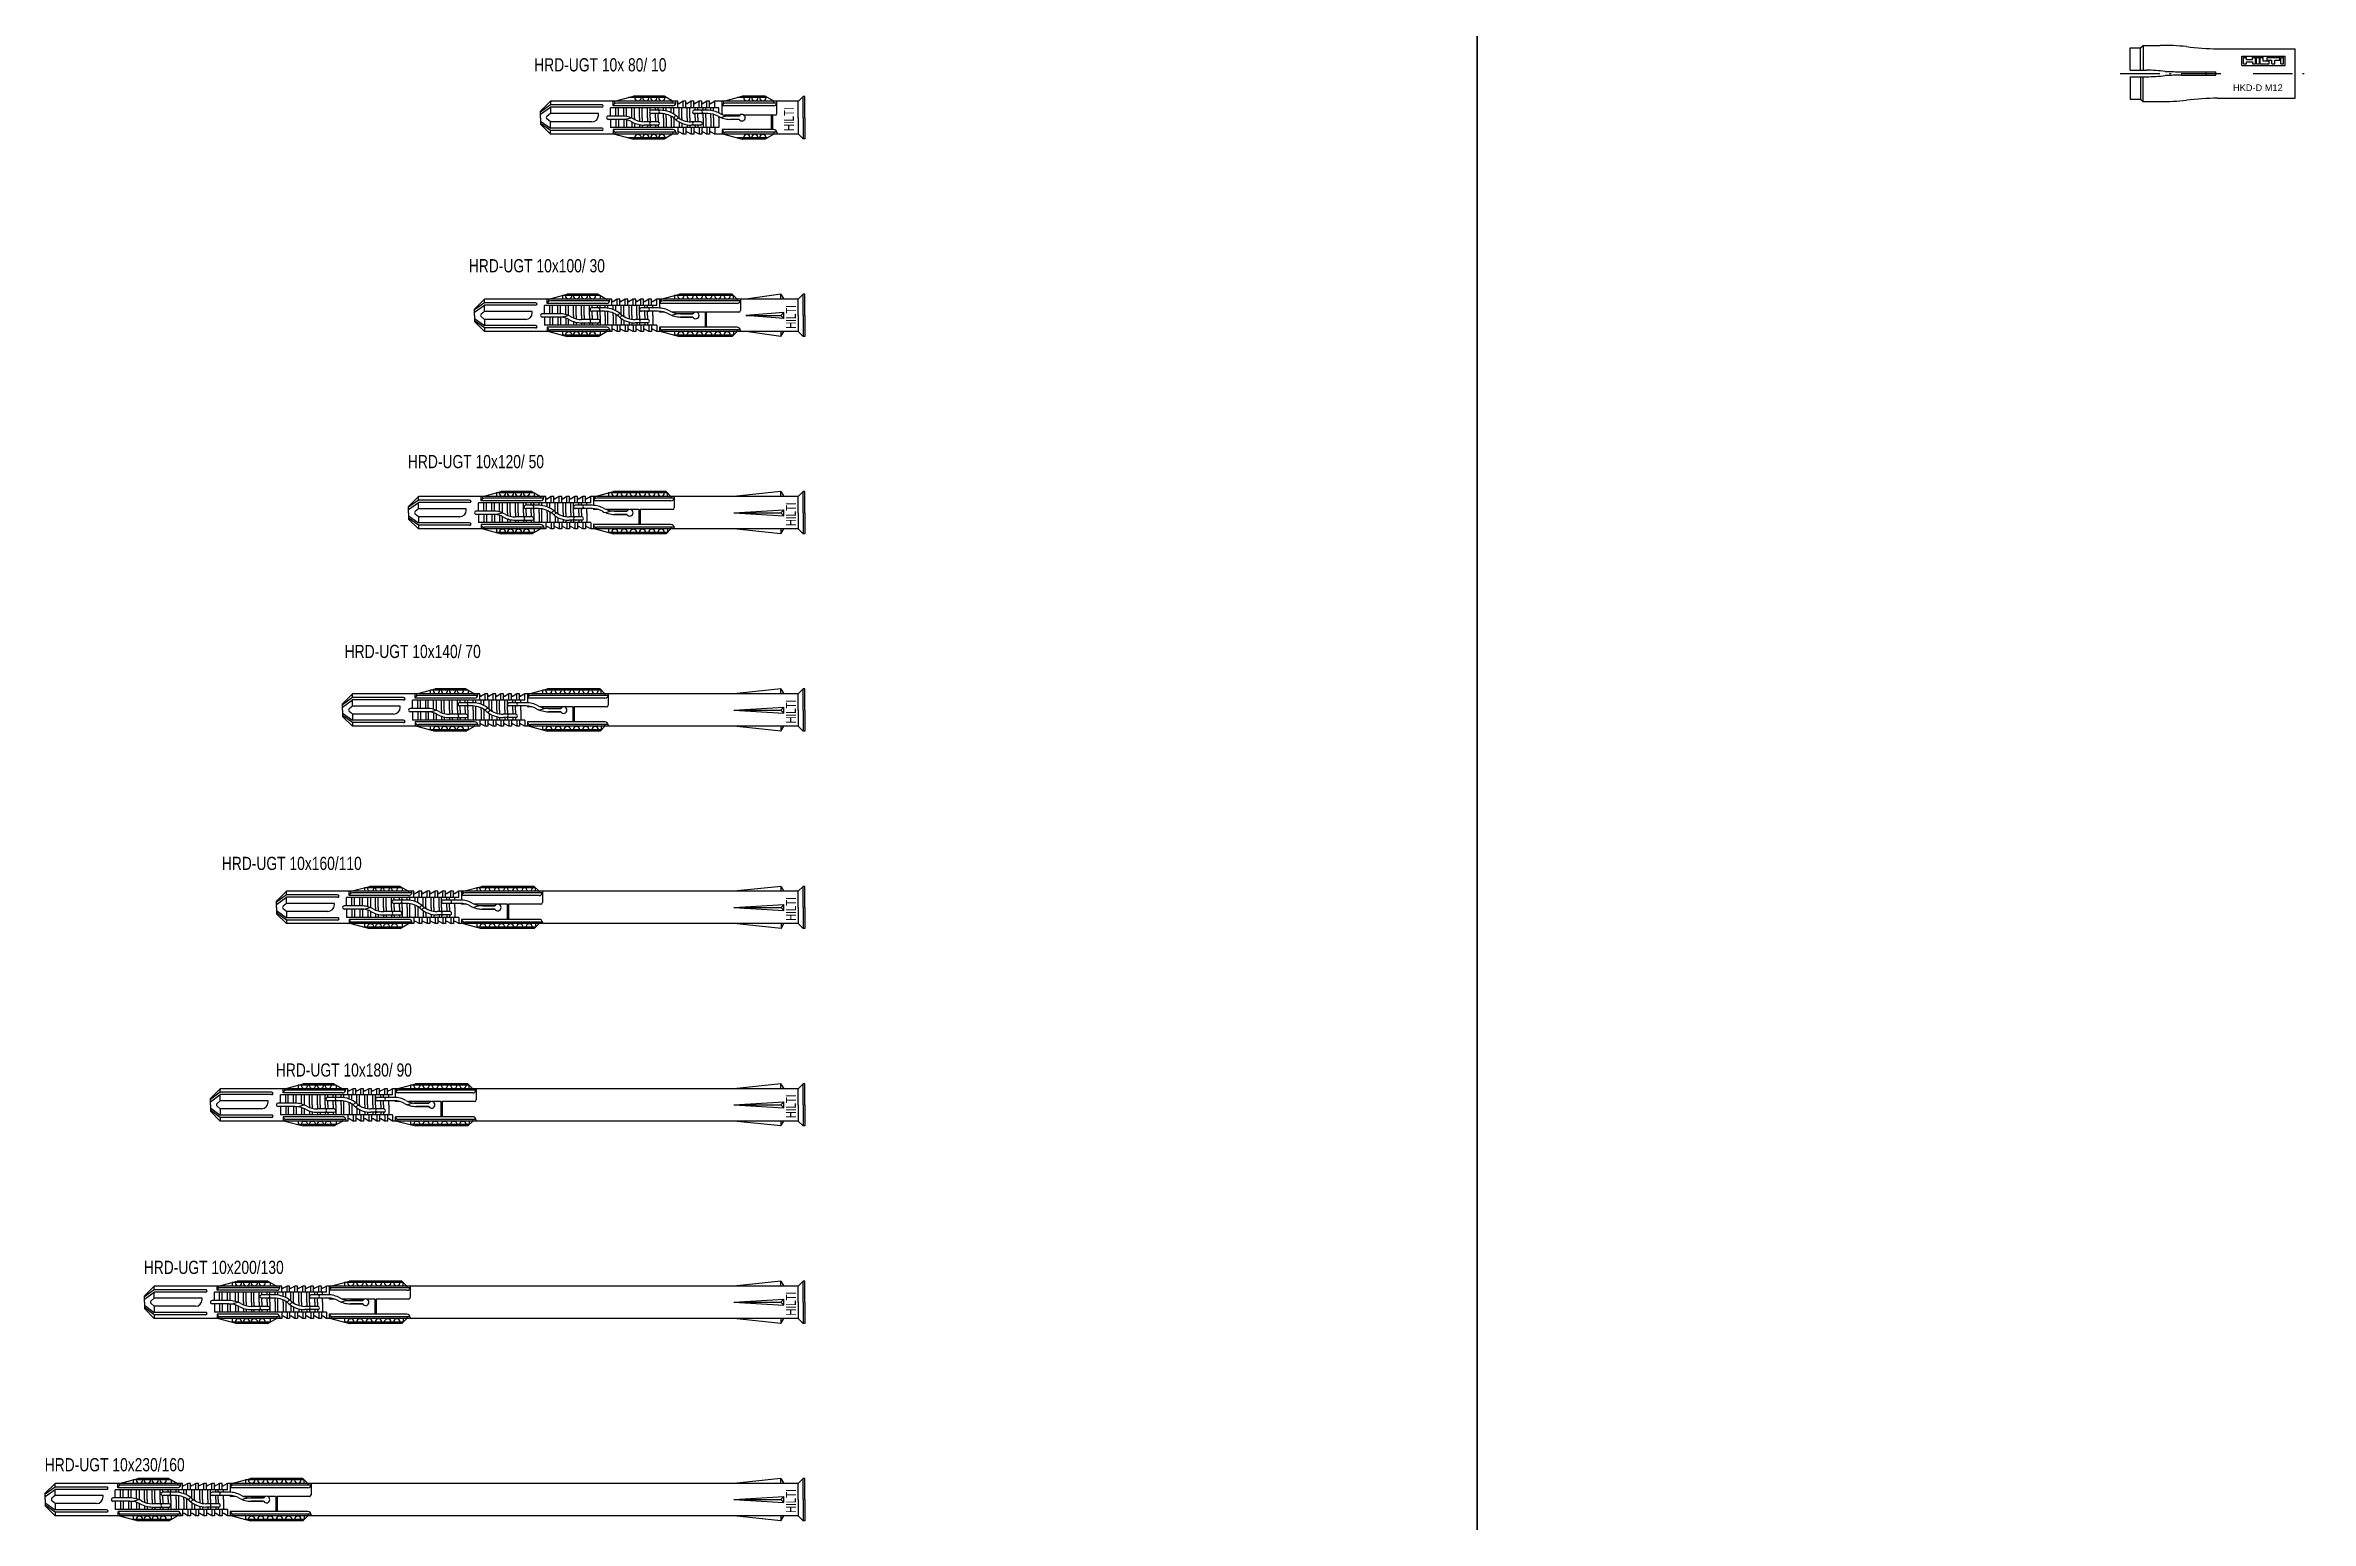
# Model space of a CAD drawing. Header units: millimetres. Extents: x 296 to 4896, y 152 to 3333.
# Drawn here: x 4062 to 4748, y 2593 to 3040 of the extents above; entities that cross this region are included whole.
import ezdxf

# ---------------------------------------------------------------- set-up
doc = ezdxf.new("R2010")
doc.units = ezdxf.units.MM
doc.linetypes.add('ACAD_ISO10W100', pattern=[18.5, 12, -3, 0.5, -3])
for name, color, linetype in [('2', 3, 'Continuous'), ('3', 4, 'Continuous'), ('MITTELLINIEN', 3, 'ACAD_ISO10W100'), ('VOLLINIE_BREIT', 7, 'Continuous'), ('VOLLINIE_SCHMAL', 1, 'Continuous')]:
    doc.layers.add(name, color=color, linetype=linetype)
doc.styles.get("Standard").update_dxf_attribs({"font": 'arial.ttf'})

msp = doc.modelspace()

# ---------------------------------------------------------------- texts
at = {"layer": '3', "width": 0.75}
for s, p in [('HRD-UGT 10x 80/ 10', (4210.17, 3032.29)), ('HRD-UGT 10x100/ 30', (4190.37, 2971.41)), ('HRD-UGT 10x120/ 50', (4171.92, 2912.07)), ('HRD-UGT 10x140/ 70', (4152.77, 2854.55))]:
    msp.add_text(s, height=4, dxfattribs=at).set_placement(p)
at = {"layer": '3', "color": 4, "width": 0.75}
for s, p in [('HRD-UGT 10x160/110', (4115.56, 2790.33)), ('HRD-UGT 10x180/ 90', (4131.92, 2727.73)), ('HRD-UGT 10x200/130', (4091.92, 2667.93)), ('HRD-UGT 10x230/160', (4061.92, 2608.13))]:
    msp.add_text(s, height=4, dxfattribs=at).set_placement(p)

# ---------------------------------------------------------------- blocks, each defined once
blk = doc.blocks.new('HRD-UGT 10x 80-10')
at = {"layer": '2'}
for p, q in [((-77, 5), (-80, 2)), ((-77, 3.87), (-80, 1.72)), ((-80, 1.02), (-77, 3.16)), ((-80, 0), (-80, 2)), ((-77, 1.29), (-78.08, 0.38)), ((-77, 5), (-77, 3.87)), ((-38.4, 5), (-77, 5)), ((-61.35, 3.87), (-77, 3.87)), ((-77, 3.16), (-77, 1.29)), ((-61.35, 3.16), (-77, 3.16)), ((-62.5, 1.29), (-77, 1.29)), ((-62.5, 0.71), (-62.5, 1.29)), ((-55.39, 0.5), (-59.5, 0.5)), ((-26, 3), (-58.8, 3)), ((-58.8, 0.5), (-58.8, 3)), ((-58, 3.6), (-58, 5)), ((-39.98, 3.6), (-58, 3.6)), ((-57.5, 5), (-51.9, 6.5)), ((-57.5, 4.28), (-57.5, 5)), ((-57.2, 0.5), (-57.2, 3)), ((-39, 4.4), (-57.02, 4.4)), ((-56.4, 0.5), (-56.4, 3)), ((-54.8, 0.48), (-54.8, 3)), ((-54, 0.37), (-54, 3)), ((-41.91, 6.1), (-53.39, 6.1)), ((-52.4, -0.12), (-52.4, 3)), ((-42.6, 6.5), (-51.9, 6.5)), ((-51.6, 0), (-51.6, 3)), ((-50, 0), (-50, 3)), ((-49.2, 0), (-49.2, 3)), ((-47.6, 0), (-47.6, 3)), ((-46.8, 2.15), (-46.8, 3)), ((-46.8, 0), (-46.8, 1.35)), ((-43.63, 2.25), (-46.5, 2.25)), ((-43.63, 1.25), (-46.5, 1.25)), ((-45.2, 2.25), (-45.2, 3)), ((-45.2, 0), (-45.2, 1.25)), ((-44.4, 2.25), (-44.4, 3)), ((-44.4, 0), (-44.4, 1.25)), ((-42.8, 2.2), (-42.8, 3)), ((-42.8, 0), (-42.8, 1.2)), ((-40, 5), (-42.6, 6.5)), ((-42, 2.07), (-42, 3)), ((-42, 0), (-42, 1.04)), ((-40.4, 1.52), (-40.4, 3)), ((-40.4, 0), (-40.4, 0.39)), ((-40, 4.4), (-40, 5)), ((-39.6, 1.08), (-39.6, 3)), ((-39, 4.4), (-39, 5)), ((-38.4, 3), (-38.4, 5)), ((-38, 0), (-38, 3)), ((-36.8, 5), (-37.95, 4.34)), ((-37.2, 0), (-37.2, 3)), ((-36, 5), (-36.8, 5)), ((-36.8, 3), (-36.8, 5)), ((-36, 3), (-36, 5)), ((-35.6, 0), (-35.6, 3)), ((-34.4, 5), (-35.55, 4.34)), ((-34.8, 0), (-34.8, 3)), ((-33.6, 5), (-34.4, 5)), ((-34.4, 3), (-34.4, 5)), ((-33.6, 3), (-33.6, 5)), ((-29.39, 2.25), (-33.5, 2.25)), ((-29.39, 1.25), (-33.5, 1.25)), ((-33.2, 2.25), (-33.2, 3)), ((-33.2, 0), (-33.2, 1.25)), ((-32, 5), (-33.15, 4.34)), ((-32.4, 2.25), (-32.4, 3)), ((-32.4, 0), (-32.4, 1.25)), ((-31.2, 5), (-32, 5)), ((-32, 3), (-32, 5)), ((-31.2, 3), (-31.2, 5)), ((-30.8, 2.25), (-30.8, 3)), ((-30.8, 0), (-30.8, 1.25)), ((-29.6, 5), (-30.75, 4.34)), ((-30, 2.25), (-30, 3)), ((-30, 0), (-30, 1.25)), ((-29.6, 3), (-29.6, 5)), ((-28.8, 5), (-29.6, 5)), ((-29.6, 3), (-29.6, 5)), ((-28.8, 3), (-28.8, 5)), ((-28.4, 2.18), (-28.4, 3)), ((-28.4, 0), (-28.4, 1.17)), ((-27.2, 5), (-28.35, 4.34)), ((-27.6, 2.03), (-27.6, 3)), ((-27.6, 0), (-27.6, 1)), ((-2, 5), (-27.2, 5)), ((-27.2, 3), (-27.2, 5)), ((-26, 1.44), (-26, 3)), ((-26, 0), (-26, 0.31)), ((-25, 1.23), (-25, 5)), ((-9.38, 3.6), (-25, 3.6)), ((-24.5, 5), (-18.9, 6.5)), ((-24.5, 4.28), (-24.5, 5)), ((-19.68, 0.73), (-24.34, 0.73)), ((-8.4, 4.4), (-24.02, 4.4)), ((-19.87, 0.5), (-22.61, 0.5)), ((-11.31, 6.1), (-20.39, 6.1)), ((-12, 6.5), (-18.9, 6.5)), ((-8.9, 0.73), (-18.32, 0.73)), ((-9.4, 5), (-12, 6.5)), ((-10.2, 0.73), (-10.2, -3.6)), ((-10, 0.73), (-10, -3.6)), ((-9.8, 0.73), (-9.8, -3.6)), ((-9.4, 4.4), (-9.4, 5)), ((-8.4, 1.23), (-8.4, 5)), ((-0.5, 6.4), (-2, 4.9)), ((-2, 0), (-2, 4.9)), ((-0.5, 0), (-0.5, 6.4)), ((0, 6.4), (-0.5, 6.4)), ((0, 0), (0, 6.4)), ((-80, 0), (-80, -2)), ((-80, -1.02), (-77, -3.16)), ((-77, -3.87), (-80, -1.72)), ((-77, -5), (-80, -2)), ((-77, -1.29), (-78.08, -0.38)), ((-64.5, -1.29), (-77, -1.29)), ((-77, -3.16), (-77, -1.29)), ((-61.35, -3.16), (-77, -3.16)), ((-77, -5), (-77, -3.87)), ((-61.35, -3.87), (-77, -3.87)), ((-38.4, -5), (-77, -5)), ((-55.39, -0.5), (-59.5, -0.5)), ((-58.8, -0.5), (-58.8, -3)), ((-26, -3), (-58.8, -3)), ((-39.98, -3.6), (-58, -3.6)), ((-58, -3.6), (-58, -5)), ((-57.5, -4.28), (-57.5, -5)), ((-57.5, -5), (-51.9, -6.5)), ((-57.2, -0.5), (-57.2, -3)), ((-39, -4.4), (-57.02, -4.4)), ((-56.4, -0.5), (-56.4, -3)), ((-54.8, -0.53), (-54.8, -3)), ((-54, -0.65), (-54, -3)), ((-41.91, -6.1), (-53.39, -6.1)), ((-52.4, -1.23), (-52.4, -3)), ((-42.6, -6.5), (-51.9, -6.5)), ((-51.6, 0), (-51.6, -0.52)), ((-51.6, -1.63), (-51.6, -3)), ((-50, 0), (-50, -1.1)), ((-50, -2.12), (-50, -3)), ((-49.2, 0), (-49.2, -1.22)), ((-49.2, -2.23), (-49.2, -3)), ((-44.5, -1.25), (-48.61, -1.25)), ((-44.5, -2.25), (-48.61, -2.25)), ((-47.6, 0), (-47.6, -1.25)), ((-47.6, -2.25), (-47.6, -3)), ((-46.8, 0), (-46.8, -1.25)), ((-46.8, -2.25), (-46.8, -3)), ((-45.2, 0), (-45.2, -1.25)), ((-45.2, -2.25), (-45.2, -3)), ((-44.4, 0), (-44.4, -1.26)), ((-44.4, -2.24), (-44.4, -3)), ((-42.8, 0), (-42.8, -3)), ((-40, -5), (-42.6, -6.5)), ((-42, 0), (-42, -3)), ((-40.4, 0), (-40.4, -3)), ((-40, -4.4), (-40, -5)), ((-39.6, -0.15), (-39.6, -3)), ((-39, -4.4), (-39, -5)), ((-38.4, -3), (-38.4, -5)), ((-38, 0), (-38, -0.14)), ((-38, -1.31), (-38, -3)), ((-36.8, -5), (-37.95, -4.34)), ((-37.2, 0), (-37.2, -0.6)), ((-37.2, -1.7), (-37.2, -3)), ((-36.8, -3), (-36.8, -5)), ((-36, -5), (-36.8, -5)), ((-36, -3), (-36, -5)), ((-35.6, 0), (-35.6, -1.13)), ((-35.6, -2.15), (-35.6, -3)), ((-34.4, -5), (-35.55, -4.34)), ((-34.8, 0), (-34.8, -1.24)), ((-34.8, -2.24), (-34.8, -3)), ((-34.4, -3), (-34.4, -5)), ((-33.6, -5), (-34.4, -5)), ((-31.5, -1.25), (-34.37, -1.25)), ((-31.5, -2.25), (-34.37, -2.25)), ((-33.6, -3), (-33.6, -5)), ((-33.2, 0), (-33.2, -1.25)), ((-33.2, -2.25), (-33.2, -3)), ((-32, -5), (-33.15, -4.34)), ((-32.4, 0), (-32.4, -1.25)), ((-32.4, -2.25), (-32.4, -3)), ((-32, -3), (-32, -5)), ((-31.2, -5), (-32, -5)), ((-31.2, -3), (-31.2, -5)), ((-30.8, 0), (-30.8, -3)), ((-29.6, -5), (-30.75, -4.34)), ((-30, 0), (-30, -3)), ((-29.6, -3), (-29.6, -5)), ((-29.6, -3), (-29.6, -5)), ((-28.8, -5), (-29.6, -5)), ((-28.8, -3), (-28.8, -5)), ((-28.4, 0), (-28.4, -3)), ((-27.2, -5), (-28.35, -4.34)), ((-27.6, 0), (-27.6, -3)), ((-27.2, -3), (-27.2, -5)), ((-2, -5), (-27.2, -5)), ((-26, 0), (-26, -3)), ((-9.38, -3.6), (-25, -3.6)), ((-25, -3.6), (-25, -5)), ((-24.5, -4.28), (-24.5, -5)), ((-24.5, -5), (-18.9, -6.5)), ((-8.4, -4.4), (-24.02, -4.4)), ((-19.87, -0.5), (-22.61, -0.5)), ((-11.31, -6.1), (-20.39, -6.1)), ((-12, -6.5), (-18.9, -6.5)), ((-9.4, -5), (-12, -6.5)), ((-9.4, -4.4), (-9.4, -5)), ((-8.4, -4.4), (-8.4, -5)), ((-2, 0), (-2, -4.9)), ((-0.5, -6.4), (-2, -4.9)), ((-0.5, 0), (-0.5, -6.4)), ((0, -6.4), (-0.5, -6.4)), ((0, 0), (0, -6.4))]:
    blk.add_line(p, q, dxfattribs=at)
for centre, radius, start, end in [((-77.76, 0), 0.5, 130.18303, 229.81697), ((-64.5, 0.71), 2, 270, 0), ((-61.35, 3.52), 0.354, 270, 90), ((-59.5, 0), 0.5, 89.9999, 270.0001), ((-57.02, 3.4), 1, 90, 168.46304), ((-55.39, -7), 7.5, 61.04498, 90), ((-50.5, 6.1), 1, 180, 0), ((-48.1, 6.1), 1, 180, 0), ((-46.5, 1.75), 0.5, 89.99974, 270.00026), ((-45.7, 6.1), 1, 180, 0), ((-44.5, 1.75), 0.5, 269.9999, 90.0001), ((-43.3, 6.1), 1, 180, 0), ((-43.63, -5.25), 7.5, 48.59038, 90), ((-43.63, -5.25), 6.5, 48.59038, 90), ((-39.98, 4.6), 1, 270, 348.46304), ((-43.63, 5.25), 6.5, 306.12893, 311.40962), ((-34.37, -5.25), 7.5, 128.12229, 131.40962), ((-34.37, 5.25), 6.5, 228.59038, 270), ((-38.1, 4.6), 0.3, 180, 300), ((-35.7, 4.6), 0.3, 180, 300), ((-33.5, 1.75), 0.5, 89.9999, 270.0001), ((-33.3, 4.6), 0.3, 180, 300), ((-31.5, 1.75), 0.5, 269.99996, 90.00004), ((-30.9, 4.6), 0.3, 180, 300), ((-29.39, -5.25), 7.5, 61.04498, 90), ((-29.39, -5.25), 6.5, 61.04498, 90), ((-28.5, 4.6), 0.3, 180, 300), ((-22.61, 7), 7.5, 241.04498, 270), ((-22.61, 7), 6.5, 241.04498, 270), ((-22.61, -7), 7.5, 90, 111.03947), ((-24.02, 3.4), 1, 90, 168.46304), ((-24.5, 1.23), 0.5, 180, 220.43313), ((-19, 0), 1, 210, 150), ((-17.5, 6.1), 1, 180, 0), ((-15.1, 6.1), 1, 180, 0), ((-12.7, 6.1), 1, 180, 0), ((-9.38, 4.6), 1, 270, 348.46304), ((-8.9, 1.23), 0.5, 270, 0), ((-61.35, -3.52), 0.354, 270, 90), ((-57.02, -3.4), 1, 191.53696, 270), ((-55.39, 7), 7.5, 270, 291.03947), ((-55.39, -7), 6.5, 61.04498, 90), ((-48.61, 5.25), 7.5, 241.04498, 270), ((-48.61, 5.25), 6.5, 241.04498, 270), ((-50.5, -6.1), 1, 0, 180), ((-48.1, -6.1), 1, 0, 180), ((-46.5, -1.75), 0.5, 89.99974, 270.00026), ((-45.7, -6.1), 1, 0, 180), ((-44.5, -1.75), 0.5, 269.9999, 90.0001), ((-43.3, -6.1), 1, 0, 180), ((-39.98, -4.6), 1, 11.53696, 90), ((-34.37, 5.25), 7.5, 228.59038, 270), ((-43.63, 5.25), 7.5, 308.12229, 311.40962), ((-34.37, -5.25), 6.5, 126.12893, 131.40962), ((-38.1, -4.6), 0.3, 60, 180), ((-35.7, -4.6), 0.3, 60, 180), ((-33.5, -1.75), 0.5, 89.9999, 270.0001), ((-33.3, -4.6), 0.3, 60, 180), ((-31.5, -1.75), 0.5, 269.99996, 90.00004), ((-30.9, -4.6), 0.3, 60, 180), ((-28.5, -4.6), 0.3, 60, 180), ((-24.02, -3.4), 1, 191.53696, 270), ((-17.5, -6.1), 1, 0, 180), ((-15.1, -6.1), 1, 0, 180), ((-12.7, -6.1), 1, 0, 180), ((-9.38, -4.6), 1, 11.53696, 90)]:
    blk.add_arc(centre, radius, start, end, dxfattribs=at)
at = {"color": 1, "width": 0.7}
blk.add_text('HILTI', height=3, rotation=90, dxfattribs=at).set_placement((-3.29, -4.04))
blk = doc.blocks.new('HRD-UGT 10x100-30')
at = {"layer": '2'}
for p, q in [((-97, 4.9), (-100, 1.9)), ((-97, 3.8), (-100, 1.65)), ((-100, 0.94), (-97, 3.09)), ((-100, 0), (-100, 1.9)), ((-97, 1.21), (-97.98, 0.38)), ((-58.4, 4.9), (-97, 4.9)), ((-97, 3.8), (-97, 4.9)), ((-81.5, 3.8), (-97, 3.8)), ((-81.5, 3.09), (-97, 3.09)), ((-97, 1.21), (-97, 3.09)), ((-82.5, 1.21), (-97, 1.21)), ((-82.5, 0.79), (-82.5, 1.21)), ((-74.39, 0.5), (-79.5, 0.5)), ((-74.39, 0.5), (-79.5, 0.5)), ((-44.8, 3), (-78.8, 3)), ((-78.8, 0.5), (-78.8, 3)), ((-78, 3.6), (-78, 4.9)), ((-60, 3.6), (-77.98, 3.6)), ((-77.5, 4.9), (-71.9, 6.4)), ((-77.5, 4.27), (-77.5, 4.9)), ((-77.2, 0.5), (-77.2, 3)), ((-59.02, 4.4), (-77, 4.4)), ((-76.4, 0.5), (-76.4, 3)), ((-74.8, 0.5), (-74.8, 3)), ((-74, 0.5), (-74, 3)), ((-61.91, 6), (-73.39, 6)), ((-73.39, 6), (-73.39, 4.9)), ((-73.39, 6), (-73.39, 4.9)), ((-72.4, 0.78), (-72.4, 3)), ((-72.4, 0.26), (-72.4, 0.78)), ((-62.6, 6.4), (-71.9, 6.4)), ((-71.9, 6.4), (-71.9, 6)), ((-71.6, 3), (-71.6, -0.04)), ((-70, 1.89), (-70, 3)), ((-70, 0.83), (-70, 1.89)), ((-70, 0), (-70, 0.83)), ((-69.2, 2.1), (-69.2, 3)), ((-69.2, 1.07), (-69.2, 2.1)), ((-69.2, 0), (-69.2, 1.07)), ((-67.6, 2.25), (-67.6, 3)), ((-67.6, 1.25), (-67.6, 2.25)), ((-67.6, 0), (-67.6, 1.25)), ((-66.8, 2.25), (-66.8, 3)), ((-66.8, 1.25), (-66.8, 2.25)), ((-66.8, 0), (-66.8, 1.25)), ((-65.2, 2.25), (-65.2, 3)), ((-65.2, 1.25), (-65.2, 2.25)), ((-65.2, 0), (-65.2, 1.25)), ((-60.63, 2.25), (-64.5, 2.25)), ((-60.63, 1.25), (-64.5, 1.25)), ((-64.4, 2.25), (-64.4, 3)), ((-64.4, 0), (-64.4, 1.25)), ((-62.8, 2.25), (-62.8, 3)), ((-62.8, 0), (-62.8, 1.25)), ((-62.6, 6.4), (-62.6, 6)), ((-62.6, 6.4), (-60, 4.9)), ((-62, 2.25), (-62, 3)), ((-62, 0), (-62, 1.25)), ((-61.91, 6), (-61.91, 4.9)), ((-60.4, 2.25), (-60.4, 3)), ((-60.4, 0), (-60.4, 1.25)), ((-60, 4.9), (-60, 4.4)), ((-59.6, 2.18), (-59.6, 3)), ((-59.6, -3), (-59.6, 1.17)), ((-59, 4.6), (-59, 4.9)), ((-58.4, 3), (-58.4, 4.9)), ((-58, 1.77), (-58, 3)), ((-58, 0), (-58, 0.69)), ((-56.8, 4.9), (-57.95, 4.24)), ((-57.2, 1.42), (-57.2, 3)), ((-57.2, 0.27), (-57.2, -3)), ((-56, 4.9), (-56.8, 4.9)), ((-56.8, 3), (-56.8, 4.9)), ((-56, 3), (-56, 4.9)), ((-55.6, 0.31), (-55.6, 3)), ((-54.4, 4.9), (-55.55, 4.24)), ((-54.8, 0), (-54.8, 3)), ((-54.4, 3), (-54.4, 4.9)), ((-53.6, 4.9), (-54.4, 4.9)), ((-53.6, 3), (-53.6, 4.9)), ((-53.2, 0), (-53.2, 3)), ((-52, 4.9), (-53.15, 4.24)), ((-52.4, 0), (-52.4, 3)), ((-51.2, 4.9), (-52, 4.9)), ((-52, 3), (-52, 4.9)), ((-51.2, 3), (-51.2, 4.9)), ((-50.8, 2.25), (-50.8, 3)), ((-50.8, 1.25), (-50.8, 2.62)), ((-50.8, 0), (-50.8, 1.25)), ((-49.6, 4.9), (-50.75, 4.24)), ((-50, 0), (-50, 3)), ((-49.6, 3), (-49.6, 4.9)), ((-48.8, 4.9), (-49.6, 4.9)), ((-44.39, 2.25), (-49.5, 2.25)), ((-44.39, 1.25), (-49.5, 1.25)), ((-48.8, 3), (-48.8, 4.9)), ((-48.4, 2.25), (-48.4, 3)), ((-48.4, 0), (-48.4, 1.25)), ((-47.2, 4.9), (-48.35, 4.24)), ((-47.6, 2.25), (-47.6, 3)), ((-47.6, 0), (-47.6, 1.25)), ((-46.4, 4.9), (-47.2, 4.9)), ((-47.2, 3), (-47.2, 4.9)), ((-46.4, 3), (-46.4, 4.9)), ((-46, 2.25), (-46, 3)), ((-46, 2.25), (-46, 3)), ((-46, 0), (-46, 1.25)), ((-46, 0), (-46, 1.25)), ((-44.8, 4.9), (-45.95, 4.24)), ((-2, 4.9), (-44.8, 4.9)), ((-44.8, 3), (-44.8, 4.9)), ((-44, 4.9), (-44, 2.24)), ((-44, 1.24), (-44, 0.97)), ((-20.5, 3.6), (-43.98, 3.6)), ((-42.5, 0.97), (-43.98, 0.97)), ((-43.5, 4.9), (-37.9, 6.4)), ((-43.5, 4.27), (-43.5, 4.9)), ((-19.52, 4.4), (-43, 4.4)), ((-33.25, 0.97), (-40.04, 0.97)), ((-21.6, 6), (-39.39, 6)), ((-39.39, 6), (-39.39, 4.9)), ((-22, 6.4), (-37.9, 6.4)), ((-37.9, 6.4), (-37.9, 6)), ((-37.61, 0.5), (-33.87, 0.5)), ((-33.87, 0.5), (-37.61, 0.5)), ((-30.2, 0.97), (-32.75, 0.97)), ((-30.2, 0.97), (-30, 0.77)), ((-30.2, 0.97), (-30.2, -3.6)), ((-29.8, 0.97), (-30, 0.77)), ((-30, 0.77), (-30, -3.6)), ((-29.8, 0.97), (-29.8, -3.6)), ((-20, 0.97), (-29.8, 0.97)), ((-22, 6.4), (-22, 6)), ((-20.5, 4.9), (-22, 6.4)), ((-21.6, 4.9), (-21.6, 6)), ((-20.5, 4.9), (-20.5, 4.4)), ((-19.5, 4.9), (-19.5, 1.47)), ((-7.2, 6.4), (-17.87, 4.9)), ((-6.33, 0.92), (-17.87, 0)), ((-7.2, 4.9), (-7.2, 6.4)), ((-7.2, 6.4), (-6.33, 4.9)), ((-6.33, 0.92), (-7.2, 0)), ((-6.33, -0.92), (-6.33, 0.92)), ((-0.5, 6.4), (-2, 4.9)), ((-2, 0), (-2, 4.9)), ((0, 6.4), (-0.5, 6.4)), ((-0.5, 0), (-0.5, 6.4)), ((0, 0), (0, 6.4)), ((-100, 0), (-100, -1.9)), ((-100, -0.94), (-97, -3.09)), ((-97, -3.8), (-100, -1.65)), ((-97, -4.9), (-100, -1.9)), ((-97, -1.21), (-97.98, -0.38)), ((-97, -1.21), (-97, -3.09)), ((-84.5, -1.21), (-97, -1.21)), ((-81.5, -3.09), (-97, -3.09)), ((-97, -3.8), (-97, -4.9)), ((-81.5, -3.8), (-97, -3.8)), ((-58.4, -4.9), (-97, -4.9)), ((-74.39, -0.5), (-79.5, -0.5)), ((-74.39, -0.5), (-79.5, -0.5)), ((-78.8, -0.5), (-78.8, -3)), ((-44.8, -3), (-78.8, -3)), ((-78, -3.6), (-78, -4.9)), ((-59.98, -3.6), (-77.98, -3.6)), ((-77.5, -4.27), (-77.5, -4.9)), ((-77.5, -4.9), (-71.9, -6.4)), ((-77.2, -0.5), (-77.2, -3)), ((-59, -4.4), (-77, -4.4)), ((-76.4, -0.5), (-76.4, -3)), ((-74.8, -0.5), (-74.8, -3)), ((-74, -0.5), (-74, -3)), ((-73.39, -4.9), (-73.39, -6)), ((-73.39, -4.9), (-73.39, -6)), ((-61.91, -6), (-73.39, -6)), ((-72.4, -0.81), (-72.4, -3)), ((-71.9, -6), (-71.9, -6.4)), ((-62.6, -6.4), (-71.9, -6.4)), ((-71.6, -1.13), (-71.6, -3)), ((-70, 0), (-70, -0.8)), ((-70, -1.86), (-70, -3)), ((-69.2, 0), (-69.2, -1.05)), ((-69.2, -2.08), (-69.2, -3)), ((-62.5, -1.25), (-67.61, -1.25)), ((-67.61, -2.25), (-62.5, -2.25)), ((-67.6, 0), (-67.6, -1.25)), ((-67.6, -2.25), (-67.6, -3)), ((-66.8, 0), (-66.8, -1.25)), ((-66.8, -2.25), (-66.8, -3)), ((-65.2, 0), (-65.2, -1.25)), ((-65.2, -2.25), (-65.2, -3)), ((-64.4, 0), (-64.4, -1.25)), ((-64.4, -2.25), (-64.4, -3)), ((-62.8, 0), (-62.8, -1.25)), ((-62.8, -2.25), (-62.8, -3)), ((-62.6, -6.4), (-60, -4.9)), ((-62.6, -6), (-62.6, -6.4)), ((-62, 0), (-62, -3)), ((-61.91, -4.9), (-61.91, -6)), ((-60.4, 0), (-60.4, -3)), ((-60, -4.4), (-60, -4.9)), ((-59, -4.4), (-59, -4.9)), ((-58.4, -3), (-58.4, -4.9)), ((-58, 0), (-58, -3)), ((-56.8, -4.9), (-57.95, -4.24)), ((-56.8, -3), (-56.8, -4.9)), ((-56, -4.9), (-56.8, -4.9)), ((-56, -3), (-56, -4.9)), ((-55.6, -0.94), (-55.6, -3)), ((-54.4, -4.9), (-55.55, -4.24)), ((-54.8, 0), (-54.8, -0.27)), ((-54.8, -1.42), (-54.8, -3)), ((-54.4, -3), (-54.4, -4.9)), ((-53.6, -4.9), (-54.4, -4.9)), ((-53.6, -3), (-53.6, -4.9)), ((-53.2, 0), (-53.2, -1)), ((-53.2, -2.03), (-53.2, -3)), ((-52, -4.9), (-53.15, -4.24)), ((-52.4, 0), (-52.4, -1.17)), ((-52.4, -2.18), (-52.4, -3)), ((-52, -3), (-52, -4.9)), ((-51.2, -4.9), (-52, -4.9)), ((-47.5, -1.25), (-51.37, -1.25)), ((-47.5, -2.25), (-51.37, -2.25)), ((-51.2, -3), (-51.2, -4.9)), ((-50.8, 0), (-50.8, -1.25)), ((-50.8, -2.25), (-50.8, -3)), ((-49.6, -4.9), (-50.75, -4.24)), ((-50, 0), (-50, -1.25)), ((-50, -2.25), (-50, -3)), ((-49.6, -3), (-49.6, -4.9)), ((-48.8, -4.9), (-49.6, -4.9)), ((-48.8, -3), (-48.8, -4.9)), ((-48.4, 0), (-48.4, -1.25)), ((-48.4, -2.25), (-48.4, -3)), ((-47.2, -4.9), (-48.35, -4.24)), ((-47.6, 0), (-47.6, -1.25)), ((-47.6, -2.25), (-47.6, -3)), ((-47.2, -3), (-47.2, -4.9)), ((-46.4, -4.9), (-47.2, -4.9)), ((-46.4, -3), (-46.4, -4.9)), ((-46, 0), (-46, -1.25)), ((-46, 0), (-46, -3)), ((-46, -2.25), (-46, -3)), ((-44.8, -4.9), (-45.95, -4.24)), ((-44.8, -3), (-44.8, -4.9)), ((-2, -4.9), (-44.8, -4.9)), ((-44, -3.6), (-44, -4.9)), ((-20.5, -3.6), (-43.98, -3.6)), ((-43.5, -4.27), (-43.5, -4.9)), ((-43.5, -4.9), (-37.9, -6.4)), ((-19.52, -4.4), (-43, -4.4)), ((-39.39, -4.9), (-39.39, -6)), ((-21.6, -6), (-39.39, -6)), ((-37.9, -6), (-37.9, -6.4)), ((-22, -6.4), (-37.9, -6.4)), ((-33.87, -0.5), (-37.61, -0.5)), ((-37.61, -0.5), (-33.87, -0.5)), ((-20.5, -4.9), (-22, -6.4)), ((-22, -6), (-22, -6.4)), ((-21.6, -4.9), (-21.6, -6)), ((-20.5, -4.4), (-20.5, -4.9)), ((-19.5, -4.6), (-19.5, -4.9)), ((-17.87, 0), (-7.2, 0)), ((-6.33, -0.92), (-17.87, 0)), ((-7.2, -6.4), (-17.87, -4.9)), ((-6.33, -0.92), (-7.2, 0)), ((-7.2, -4.9), (-7.2, -6.4)), ((-7.2, -6.4), (-6.33, -4.9)), ((-2, 0), (-2, -4.9)), ((-0.5, -6.4), (-2, -4.9)), ((-0.5, 0), (-0.5, -6.4)), ((0, -6.4), (-0.5, -6.4)), ((0, 0), (0, -6.4))]:
    blk.add_line(p, q, dxfattribs=at)
for points in [[(-81.5, 3.09), (-81.21, 3.16), (-81, 3.45), (-81.21, 3.74), (-81.5, 3.8)], [(-81.5, -3.8), (-81.21, -3.74), (-81, -3.45), (-81.21, -3.16), (-81.5, -3.09)]]:
    blk.add_lwpolyline(points, dxfattribs=at)
for centre, radius, start, end in [((-97.66, 0), 0.5, 130.26912, 229.73088), ((-84.5, 0.79), 2, 270, 0), ((-79.5, 0), 0.5, 89.99748, 270), ((-79.5, 0), 0.5, 90, 270.00252), ((-77.02, 3.4), 1, 90, 168.46304), ((-74.39, -7), 7.5, 61.04631, 90), ((-71.5, 6), 1, 180, 0), ((-69.1, 6), 1, 180, 0), ((-66.7, 6), 1, 180, 0), ((-64.3, 6), 1, 180, 0), ((-64.5, 1.75), 0.5, 90, 270.0116), ((-62.5, 1.75), 0.5, 270.00128, 90), ((-60.63, -5.25), 7.5, 48.59038, 90), ((-60.63, -5.25), 6.5, 48.59038, 90), ((-60, 4.6), 1, 270, 0), ((-58.1, 4.5), 0.3, 180, 300), ((-60.63, 5.25), 6.5, 306.12893, 311.40962), ((-51.37, -5.25), 7.5, 128.12229, 131.40962), ((-55.7, 4.5), 0.3, 180, 300), ((-51.37, 5.25), 6.5, 228.59038, 270), ((-53.3, 4.5), 0.3, 180, 300), ((-50.9, 4.5), 0.3, 180, 300), ((-49.5, 1.75), 0.5, 90, 270.00252), ((-48.5, 4.5), 0.3, 180, 300), ((-47.5, 1.75), 0.5, 269.99998, 90), ((-46.1, 4.5), 0.3, 180, 300), ((-44.39, -5.25), 7.5, 61.04631, 90), ((-44.39, -5.25), 6.5, 61.04631, 90), ((-43, 3.4), 1, 90, 168.46304), ((-37.61, 7), 7.5, 241.0463, 270), ((-37.61, 7), 6.5, 241.04631, 269.99872), ((-37.61, -7), 7.5, 90, 111.03611), ((-37.5, 6), 1, 180, 0), ((-37.5, 6), 1, 180, 0), ((-34.7, 6), 1, 180, 0), ((-33, 0), 1, 209.99971, 150), ((-33, 0), 1, 210, 150.00029), ((-31.9, 6), 1, 180, 0), ((-29.1, 6), 1, 180, 0), ((-26.3, 6), 1, 180, 0), ((-23.5, 6), 1, 180, 0), ((-20.5, 4.6), 1, 270, 0), ((-20, 1.47), 0.5, 270, 0), ((-77.02, -3.4), 1, 191.53696, 270), ((-74.39, 7), 7.5, 270, 291.03947), ((-74.39, -7), 6.5, 61.04631, 90), ((-71.5, -6), 1, 0, 180), ((-67.61, 5.25), 7.5, 241.04631, 270), ((-67.61, 5.25), 6.5, 241.04631, 269.99872), ((-69.1, -6), 1, 0, 180), ((-66.7, -6), 1, 0, 180), ((-64.3, -6), 1, 0, 180), ((-64.5, -1.75), 0.5, 89.9884, 270), ((-62.5, -1.75), 0.5, 270, 89.99872), ((-59.98, -4.6), 1, 11.53696, 90), ((-58.1, -4.5), 0.3, 60, 180), ((-51.37, 5.25), 7.5, 228.59038, 270), ((-60.63, 5.25), 7.5, 308.12229, 311.40962), ((-55.7, -4.5), 0.3, 60, 180), ((-51.37, -5.25), 6.5, 126.12893, 131.40962), ((-53.3, -4.5), 0.3, 60, 180), ((-50.9, -4.5), 0.3, 60, 180), ((-49.5, -1.75), 0.5, 89.99748, 270), ((-48.5, -4.5), 0.3, 60, 180), ((-47.5, -1.75), 0.5, 270, 90.00002), ((-46.1, -4.5), 0.3, 60, 180), ((-43, -3.4), 1, 191.53696, 270), ((-37.5, -6), 1, 0, 180), ((-37.5, -6), 1, 0, 180), ((-34.7, -6), 1, 0, 180), ((-31.9, -6), 1, 0, 180), ((-29.1, -6), 1, 0, 180), ((-26.3, -6), 1, 0, 180), ((-23.5, -6), 1, 0, 180), ((-20.5, -4.6), 1, 0, 90)]:
    blk.add_arc(centre, radius, start, end, dxfattribs=at)
at = {"color": 1, "width": 0.7}
blk.add_text('HILTI', height=3, rotation=90, dxfattribs=at).set_placement((-2.69, -4.04))
blk = doc.blocks.new('HRD-UGT 10x120-50')
at = {"layer": '2'}
for p, q in [((-117, 4.9), (-120, 1.9)), ((-117, 3.8), (-120, 1.65)), ((-120, 0.94), (-117, 3.09)), ((-120, 0), (-120, 1.9)), ((-117, 1.21), (-117.98, 0.38)), ((-117, 3.8), (-117, 4.9)), ((-78.4, 4.9), (-117, 4.9)), ((-101.5, 3.8), (-117, 3.8)), ((-117, 1.21), (-117, 3.09)), ((-101.5, 3.09), (-117, 3.09)), ((-102.5, 1.21), (-117, 1.21)), ((-102.5, 0.79), (-102.5, 1.21)), ((-94.39, 0.5), (-99.5, 0.5)), ((-94.39, 0.5), (-99.5, 0.5)), ((-98.8, 0.5), (-98.8, 3)), ((-64.8, 3), (-98.8, 3)), ((-98, 3.6), (-98, 4.9)), ((-80, 3.6), (-97.98, 3.6)), ((-97.5, 4.9), (-91.9, 6.4)), ((-97.5, 4.27), (-97.5, 4.9)), ((-97.2, 0.5), (-97.2, 3)), ((-79.02, 4.4), (-97, 4.4)), ((-96.4, 0.5), (-96.4, 3)), ((-94.8, 0.5), (-94.8, 3)), ((-94, 0.5), (-94, 3)), ((-93.39, 6), (-93.39, 4.9)), ((-93.39, 6), (-93.39, 4.9)), ((-81.91, 6), (-93.39, 6)), ((-92.4, 0.78), (-92.4, 3)), ((-92.4, 0.26), (-92.4, 0.78)), ((-91.9, 6.4), (-91.9, 6)), ((-82.6, 6.4), (-91.9, 6.4)), ((-91.6, 3), (-91.6, -0.04)), ((-90, 1.89), (-90, 3)), ((-90, 0.83), (-90, 1.89)), ((-90, 0), (-90, 0.83)), ((-89.2, 2.1), (-89.2, 3)), ((-89.2, 1.07), (-89.2, 2.1)), ((-89.2, 0), (-89.2, 1.07)), ((-87.6, 2.25), (-87.6, 3)), ((-87.6, 1.25), (-87.6, 2.25)), ((-87.6, 0), (-87.6, 1.25)), ((-86.8, 2.25), (-86.8, 3)), ((-86.8, 1.25), (-86.8, 2.25)), ((-86.8, 0), (-86.8, 1.25)), ((-85.2, 2.25), (-85.2, 3)), ((-85.2, 1.25), (-85.2, 2.25)), ((-85.2, 0), (-85.2, 1.25)), ((-80.63, 2.25), (-84.5, 2.25)), ((-80.63, 1.25), (-84.5, 1.25)), ((-84.4, 2.25), (-84.4, 3)), ((-84.4, 0), (-84.4, 1.25)), ((-82.8, 2.25), (-82.8, 3)), ((-82.8, 0), (-82.8, 1.25)), ((-82.6, 6.4), (-80, 4.9)), ((-82.6, 6.4), (-82.6, 6)), ((-82, 2.25), (-82, 3)), ((-82, 0), (-82, 1.25)), ((-81.91, 6), (-81.91, 4.9)), ((-80.4, 2.25), (-80.4, 3)), ((-80.4, 0), (-80.4, 1.25)), ((-80, 4.9), (-80, 4.4)), ((-79.6, 2.18), (-79.6, 3)), ((-79.6, -3), (-79.6, 1.17)), ((-79, 4.6), (-79, 4.9)), ((-78.4, 3), (-78.4, 4.9)), ((-78, 1.77), (-78, 3)), ((-78, 0), (-78, 0.69)), ((-76.8, 4.9), (-77.95, 4.24)), ((-77.2, 1.42), (-77.2, 3)), ((-77.2, 0.27), (-77.2, -3)), ((-76.8, 3), (-76.8, 4.9)), ((-76, 4.9), (-76.8, 4.9)), ((-76, 3), (-76, 4.9)), ((-75.6, 0.31), (-75.6, 3)), ((-74.4, 4.9), (-75.55, 4.24)), ((-74.8, 0), (-74.8, 3)), ((-73.6, 4.9), (-74.4, 4.9)), ((-74.4, 3), (-74.4, 4.9)), ((-73.6, 3), (-73.6, 4.9)), ((-73.2, 0), (-73.2, 3)), ((-72, 4.9), (-73.15, 4.24)), ((-72.4, 0), (-72.4, 3)), ((-72, 3), (-72, 4.9)), ((-71.2, 4.9), (-72, 4.9)), ((-71.2, 3), (-71.2, 4.9)), ((-70.8, 2.25), (-70.8, 3)), ((-70.8, 1.25), (-70.8, 2.62)), ((-70.8, 0), (-70.8, 1.25)), ((-69.6, 4.9), (-70.75, 4.24)), ((-70, 0), (-70, 3)), ((-68.8, 4.9), (-69.6, 4.9)), ((-69.6, 3), (-69.6, 4.9)), ((-64.39, 2.25), (-69.5, 2.25)), ((-64.39, 1.25), (-69.5, 1.25)), ((-68.8, 3), (-68.8, 4.9)), ((-68.4, 2.25), (-68.4, 3)), ((-68.4, 0), (-68.4, 1.25)), ((-67.2, 4.9), (-68.35, 4.24)), ((-67.6, 2.25), (-67.6, 3)), ((-67.6, 0), (-67.6, 1.25)), ((-67.2, 3), (-67.2, 4.9)), ((-66.4, 4.9), (-67.2, 4.9)), ((-66.4, 3), (-66.4, 4.9)), ((-66, 2.25), (-66, 3)), ((-66, 2.25), (-66, 3)), ((-66, 0), (-66, 1.25)), ((-66, 0), (-66, 1.25)), ((-64.8, 4.9), (-65.95, 4.24)), ((-64.8, 3), (-64.8, 4.9)), ((-2, 4.9), (-64.8, 4.9)), ((-64, 4.9), (-64, 2.24)), ((-64, 1.24), (-64, 0.97)), ((-40.5, 3.6), (-63.98, 3.6)), ((-62.5, 0.97), (-63.98, 0.97)), ((-63.5, 4.9), (-57.9, 6.4)), ((-63.5, 4.27), (-63.5, 4.9)), ((-39.52, 4.4), (-63, 4.4)), ((-53.25, 0.97), (-60.04, 0.97)), ((-59.39, 6), (-59.39, 4.9)), ((-41.6, 6), (-59.39, 6)), ((-57.9, 6.4), (-57.9, 6)), ((-42, 6.4), (-57.9, 6.4)), ((-53.87, 0.5), (-57.61, 0.5)), ((-57.61, 0.5), (-53.87, 0.5)), ((-50.2, 0.97), (-52.75, 0.97)), ((-50.2, 0.97), (-50.2, -3.6)), ((-50.2, 0.97), (-50, 0.77)), ((-49.8, 0.97), (-50, 0.77)), ((-50, 0.77), (-50, -3.6)), ((-40, 0.97), (-49.8, 0.97)), ((-49.8, 0.97), (-49.8, -3.6)), ((-40.5, 4.9), (-42, 6.4)), ((-42, 6.4), (-42, 6)), ((-41.6, 4.9), (-41.6, 6)), ((-40.5, 4.9), (-40.5, 4.4)), ((-39.5, 4.9), (-39.5, 1.47)), ((-0.5, 6.4), (-2, 4.9)), ((-2, 0), (-2, 4.9)), ((-0.5, 0), (-0.5, 6.4)), ((0, 6.4), (-0.5, 6.4)), ((0, 0), (0, 6.4)), ((0, 0), (0, 6.4)), ((-120, 0), (-120, -1.9)), ((-120, -0.94), (-117, -3.09)), ((-117, -3.8), (-120, -1.65)), ((-117, -4.9), (-120, -1.9)), ((-117, -1.21), (-117.98, -0.38)), ((-104.5, -1.21), (-117, -1.21)), ((-117, -1.21), (-117, -3.09)), ((-101.5, -3.09), (-117, -3.09)), ((-101.5, -3.8), (-117, -3.8)), ((-117, -3.8), (-117, -4.9)), ((-78.4, -4.9), (-117, -4.9)), ((-94.39, -0.5), (-99.5, -0.5)), ((-94.39, -0.5), (-99.5, -0.5)), ((-98.8, -0.5), (-98.8, -3)), ((-64.8, -3), (-98.8, -3)), ((-98, -3.6), (-98, -4.9)), ((-79.98, -3.6), (-97.98, -3.6)), ((-97.5, -4.27), (-97.5, -4.9)), ((-97.5, -4.9), (-91.9, -6.4)), ((-97.2, -0.5), (-97.2, -3)), ((-79, -4.4), (-97, -4.4)), ((-96.4, -0.5), (-96.4, -3)), ((-94.8, -0.5), (-94.8, -3)), ((-94, -0.5), (-94, -3)), ((-93.39, -4.9), (-93.39, -6)), ((-93.39, -4.9), (-93.39, -6)), ((-81.91, -6), (-93.39, -6)), ((-92.4, -0.81), (-92.4, -3)), ((-91.9, -6), (-91.9, -6.4)), ((-82.6, -6.4), (-91.9, -6.4)), ((-91.6, -1.13), (-91.6, -3)), ((-90, 0), (-90, -0.8)), ((-90, -1.86), (-90, -3)), ((-89.2, 0), (-89.2, -1.05)), ((-89.2, -2.08), (-89.2, -3)), ((-82.5, -1.25), (-87.61, -1.25)), ((-87.61, -2.25), (-82.5, -2.25)), ((-87.6, 0), (-87.6, -1.25)), ((-87.6, -2.25), (-87.6, -3)), ((-86.8, 0), (-86.8, -1.25)), ((-86.8, -2.25), (-86.8, -3)), ((-85.2, 0), (-85.2, -1.25)), ((-85.2, -2.25), (-85.2, -3)), ((-84.4, 0), (-84.4, -1.25)), ((-84.4, -2.25), (-84.4, -3)), ((-82.8, 0), (-82.8, -1.25)), ((-82.8, -2.25), (-82.8, -3)), ((-82.6, -6.4), (-80, -4.9)), ((-82.6, -6), (-82.6, -6.4)), ((-82, 0), (-82, -3)), ((-81.91, -4.9), (-81.91, -6)), ((-80.4, 0), (-80.4, -3)), ((-80, -4.4), (-80, -4.9)), ((-79, -4.4), (-79, -4.9)), ((-78.4, -3), (-78.4, -4.9)), ((-78, 0), (-78, -3)), ((-76.8, -4.9), (-77.95, -4.24)), ((-76.8, -3), (-76.8, -4.9)), ((-76, -4.9), (-76.8, -4.9)), ((-76, -3), (-76, -4.9)), ((-75.6, -0.94), (-75.6, -3)), ((-74.4, -4.9), (-75.55, -4.24)), ((-74.8, 0), (-74.8, -0.27)), ((-74.8, -1.42), (-74.8, -3)), ((-74.4, -3), (-74.4, -4.9)), ((-73.6, -4.9), (-74.4, -4.9)), ((-73.6, -3), (-73.6, -4.9)), ((-73.2, 0), (-73.2, -1)), ((-73.2, -2.03), (-73.2, -3)), ((-72, -4.9), (-73.15, -4.24)), ((-72.4, 0), (-72.4, -1.17)), ((-72.4, -2.18), (-72.4, -3)), ((-72, -3), (-72, -4.9)), ((-71.2, -4.9), (-72, -4.9)), ((-67.5, -1.25), (-71.37, -1.25)), ((-67.5, -2.25), (-71.37, -2.25)), ((-71.2, -3), (-71.2, -4.9)), ((-70.8, 0), (-70.8, -1.25)), ((-70.8, -2.25), (-70.8, -3)), ((-69.6, -4.9), (-70.75, -4.24)), ((-70, 0), (-70, -1.25)), ((-70, -2.25), (-70, -3)), ((-69.6, -3), (-69.6, -4.9)), ((-68.8, -4.9), (-69.6, -4.9)), ((-68.8, -3), (-68.8, -4.9)), ((-68.4, 0), (-68.4, -1.25)), ((-68.4, -2.25), (-68.4, -3)), ((-67.2, -4.9), (-68.35, -4.24)), ((-67.6, 0), (-67.6, -1.25)), ((-67.6, -2.25), (-67.6, -3)), ((-67.2, -3), (-67.2, -4.9)), ((-66.4, -4.9), (-67.2, -4.9)), ((-66.4, -3), (-66.4, -4.9)), ((-66, 0), (-66, -3)), ((-66, 0), (-66, -1.25)), ((-66, -2.25), (-66, -3)), ((-64.8, -4.9), (-65.95, -4.24)), ((-64.8, -3), (-64.8, -4.9)), ((-2, -4.9), (-64.8, -4.9)), ((-64, -3.6), (-64, -4.9)), ((-40.5, -3.6), (-63.98, -3.6)), ((-63.5, -4.27), (-63.5, -4.9)), ((-63.5, -4.9), (-57.9, -6.4)), ((-39.52, -4.4), (-63, -4.4)), ((-59.39, -4.9), (-59.39, -6)), ((-41.6, -6), (-59.39, -6)), ((-57.9, -6), (-57.9, -6.4)), ((-42, -6.4), (-57.9, -6.4)), ((-57.61, -0.5), (-53.87, -0.5)), ((-53.87, -0.5), (-57.61, -0.5)), ((-40.5, -4.9), (-42, -6.4)), ((-42, -6), (-42, -6.4)), ((-41.6, -4.9), (-41.6, -6)), ((-40.5, -4.4), (-40.5, -4.9)), ((-39.5, -4.6), (-39.5, -4.9)), ((-2, 0), (-2, -4.9)), ((-0.5, -6.4), (-2, -4.9)), ((-0.5, 0), (-0.5, -6.4)), ((0, -6.4), (-0.5, -6.4)), ((0, 0), (0, -6.4)), ((0, 0), (0, -6.4))]:
    blk.add_line(p, q, dxfattribs=at)
for points in [[(-101.5, 3.09), (-101.21, 3.16), (-101, 3.45), (-101.21, 3.74), (-101.5, 3.8)], [(-101.5, -3.8), (-101.21, -3.74), (-101, -3.45), (-101.21, -3.16), (-101.5, -3.09)]]:
    blk.add_lwpolyline(points, dxfattribs=at)
for centre, radius, start, end in [((-117.66, 0), 0.5, 130.26912, 229.73088), ((-104.5, 0.79), 2, 270, 0), ((-99.5, 0), 0.5, 90, 270.00252), ((-99.5, 0), 0.5, 89.99748, 270), ((-97.02, 3.4), 1, 90, 168.46304), ((-94.39, -7), 7.5, 61.04631, 90), ((-91.5, 6), 1, 180, 0), ((-89.1, 6), 1, 180, 0), ((-86.7, 6), 1, 180, 0), ((-84.3, 6), 1, 180, 0), ((-84.5, 1.75), 0.5, 90, 270.0116), ((-82.5, 1.75), 0.5, 270.00128, 90), ((-80.63, -5.25), 7.5, 48.59038, 90), ((-80.63, -5.25), 6.5, 48.59038, 90), ((-80, 4.6), 1, 270, 0), ((-78.1, 4.5), 0.3, 180, 300), ((-80.63, 5.25), 6.5, 306.12893, 311.40962), ((-71.37, -5.25), 7.5, 128.12229, 131.40962), ((-75.7, 4.5), 0.3, 180, 300), ((-71.37, 5.25), 6.5, 228.59038, 270), ((-73.3, 4.5), 0.3, 180, 300), ((-70.9, 4.5), 0.3, 180, 300), ((-69.5, 1.75), 0.5, 90, 270.00252), ((-68.5, 4.5), 0.3, 180, 300), ((-67.5, 1.75), 0.5, 269.99998, 90), ((-66.1, 4.5), 0.3, 180, 300), ((-64.39, -5.25), 7.5, 61.04631, 90), ((-64.39, -5.25), 6.5, 61.04631, 90), ((-63, 3.4), 1, 90, 168.46304), ((-57.61, 7), 7.5, 241.0463, 270), ((-57.61, 7), 6.5, 241.04631, 269.99872), ((-57.61, -7), 7.5, 90, 111.03611), ((-57.5, 6), 1, 180, 0), ((-57.5, 6), 1, 180, 0), ((-54.7, 6), 1, 180, 0), ((-53, 0), 1, 210, 150.00029), ((-53, 0), 1, 209.99971, 150), ((-51.9, 6), 1, 180, 0), ((-49.1, 6), 1, 180, 0), ((-46.3, 6), 1, 180, 0), ((-43.5, 6), 1, 180, 0), ((-40.5, 4.6), 1, 270, 0), ((-40, 1.47), 0.5, 270, 0), ((-97.02, -3.4), 1, 191.53696, 270), ((-94.39, 7), 7.5, 270, 291.03947), ((-94.39, -7), 6.5, 61.04631, 90), ((-91.5, -6), 1, 0, 180), ((-87.61, 5.25), 7.5, 241.04631, 270), ((-87.61, 5.25), 6.5, 241.04631, 269.99872), ((-89.1, -6), 1, 0, 180), ((-86.7, -6), 1, 0, 180), ((-84.3, -6), 1, 0, 180), ((-84.5, -1.75), 0.5, 89.9884, 270), ((-82.5, -1.75), 0.5, 270, 89.99872), ((-79.98, -4.6), 1, 11.53696, 90), ((-78.1, -4.5), 0.3, 60, 180), ((-71.37, 5.25), 7.5, 228.59038, 270), ((-80.63, 5.25), 7.5, 308.12229, 311.40962), ((-75.7, -4.5), 0.3, 60, 180), ((-71.37, -5.25), 6.5, 126.12893, 131.40962), ((-73.3, -4.5), 0.3, 60, 180), ((-70.9, -4.5), 0.3, 60, 180), ((-69.5, -1.75), 0.5, 89.99748, 270), ((-68.5, -4.5), 0.3, 60, 180), ((-67.5, -1.75), 0.5, 270, 90.00002), ((-66.1, -4.5), 0.3, 60, 180), ((-63, -3.4), 1, 191.53696, 270), ((-57.5, -6), 1, 0, 180), ((-57.5, -6), 1, 0, 180), ((-54.7, -6), 1, 0, 180), ((-51.9, -6), 1, 0, 180), ((-49.1, -6), 1, 0, 180), ((-46.3, -6), 1, 0, 180), ((-43.5, -6), 1, 0, 180), ((-40.5, -4.6), 1, 0, 90)]:
    blk.add_arc(centre, radius, start, end, dxfattribs=at)
at = {"layer": '3', "color": 3}
for p, q in [((-7.2, 6.4), (-21.47, 4.9)), ((-21.47, 0), (-6.33, 0.92)), ((-7.2, 4.9), (-7.2, 6.4)), ((-7.2, 6.4), (-6.33, 4.9)), ((-6.33, 0.92), (-7.2, 0)), ((-6.33, -0.92), (-6.33, 0.92)), ((-21.47, 0), (-7.2, 0)), ((-21.47, 0), (-6.33, -0.92)), ((-7.2, -6.4), (-21.47, -4.9)), ((-6.33, -0.92), (-7.2, 0)), ((-7.2, -4.9), (-7.2, -6.4)), ((-7.2, -6.4), (-6.33, -4.9))]:
    blk.add_line(p, q, dxfattribs=at)
at = {"color": 1, "width": 0.7}
blk.add_text('HILTI', height=3, rotation=90, dxfattribs=at).set_placement((-2.69, -4.04))
blk = doc.blocks.new('HRD-UGT 10x140-70')
at = {"layer": '2'}
for q in [(0, 6.4), (0, 6.4), (0, -6.4), (0, -6.4)]:
    blk.add_line((0, 0), q, dxfattribs=at)
at = {"layer": '3', "color": 3}
for p, q in [((-137, 4.9), (-140, 1.9)), ((-137, 3.8), (-140, 1.65)), ((-140, 0.94), (-137, 3.09)), ((-140, 0), (-140, 1.9)), ((-137, 1.21), (-137.98, 0.38)), ((-98.4, 4.9), (-137, 4.9)), ((-137, 3.8), (-137, 4.9)), ((-121.5, 3.8), (-137, 3.8)), ((-121.5, 3.09), (-137, 3.09)), ((-137, 1.21), (-137, 3.09)), ((-122.5, 1.21), (-137, 1.21)), ((-122.5, 0.79), (-122.5, 1.21)), ((-114.39, 0.5), (-119.5, 0.5)), ((-114.39, 0.5), (-119.5, 0.5)), ((-84.8, 3), (-118.8, 3)), ((-118.8, 0.5), (-118.8, 3)), ((-118, 3.6), (-118, 4.9)), ((-100, 3.6), (-117.98, 3.6)), ((-117.5, 4.9), (-111.9, 6.4)), ((-117.5, 4.27), (-117.5, 4.9)), ((-117.2, 0.5), (-117.2, 3)), ((-99.02, 4.4), (-117, 4.4)), ((-116.4, 0.5), (-116.4, 3)), ((-114.8, 0.5), (-114.8, 3)), ((-114, 0.5), (-114, 3)), ((-101.91, 6), (-113.39, 6)), ((-113.39, 6), (-113.39, 4.9)), ((-113.39, 6), (-113.39, 4.9)), ((-112.4, 0.78), (-112.4, 3)), ((-112.4, 0.26), (-112.4, 0.78)), ((-102.6, 6.4), (-111.9, 6.4)), ((-111.9, 6.4), (-111.9, 6)), ((-111.6, 3), (-111.6, -0.04)), ((-110, 1.89), (-110, 3)), ((-110, 0.83), (-110, 1.89)), ((-110, 0), (-110, 0.83)), ((-109.2, 2.1), (-109.2, 3)), ((-109.2, 1.07), (-109.2, 2.1)), ((-109.2, 0), (-109.2, 1.07)), ((-107.6, 2.25), (-107.6, 3)), ((-107.6, 1.25), (-107.6, 2.25)), ((-107.6, 0), (-107.6, 1.25)), ((-106.8, 2.25), (-106.8, 3)), ((-106.8, 1.25), (-106.8, 2.25)), ((-106.8, 0), (-106.8, 1.25)), ((-105.2, 2.25), (-105.2, 3)), ((-105.2, 1.25), (-105.2, 2.25)), ((-105.2, 0), (-105.2, 1.25)), ((-100.63, 2.25), (-104.5, 2.25)), ((-100.63, 1.25), (-104.5, 1.25)), ((-104.4, 2.25), (-104.4, 3)), ((-104.4, 0), (-104.4, 1.25)), ((-102.8, 2.25), (-102.8, 3)), ((-102.8, 0), (-102.8, 1.25)), ((-102.6, 6.4), (-102.6, 6)), ((-102.6, 6.4), (-100, 4.9)), ((-102, 2.25), (-102, 3)), ((-102, 0), (-102, 1.25)), ((-101.91, 6), (-101.91, 4.9)), ((-100.4, 2.25), (-100.4, 3)), ((-100.4, 0), (-100.4, 1.25)), ((-100, 4.9), (-100, 4.4)), ((-99.6, 2.18), (-99.6, 3)), ((-99.6, -3), (-99.6, 1.17)), ((-99, 4.6), (-99, 4.9)), ((-98.4, 3), (-98.4, 4.9)), ((-98, 1.77), (-98, 3)), ((-98, 0), (-98, 0.69)), ((-96.8, 4.9), (-97.95, 4.24)), ((-97.2, 1.42), (-97.2, 3)), ((-97.2, 0.27), (-97.2, -3)), ((-96, 4.9), (-96.8, 4.9)), ((-96.8, 3), (-96.8, 4.9)), ((-96, 3), (-96, 4.9)), ((-95.6, 0.31), (-95.6, 3)), ((-94.4, 4.9), (-95.55, 4.24)), ((-94.8, 0), (-94.8, 3)), ((-94.4, 3), (-94.4, 4.9)), ((-93.6, 4.9), (-94.4, 4.9)), ((-93.6, 3), (-93.6, 4.9)), ((-93.2, 0), (-93.2, 3)), ((-92, 4.9), (-93.15, 4.24)), ((-92.4, 0), (-92.4, 3)), ((-91.2, 4.9), (-92, 4.9)), ((-92, 3), (-92, 4.9)), ((-91.2, 3), (-91.2, 4.9)), ((-90.8, 2.25), (-90.8, 3)), ((-90.8, 1.25), (-90.8, 2.62)), ((-90.8, 0), (-90.8, 1.25)), ((-89.6, 4.9), (-90.75, 4.24)), ((-90, 0), (-90, 3)), ((-89.6, 3), (-89.6, 4.9)), ((-88.8, 4.9), (-89.6, 4.9)), ((-84.39, 2.25), (-89.5, 2.25)), ((-84.39, 1.25), (-89.5, 1.25)), ((-88.8, 3), (-88.8, 4.9)), ((-88.4, 2.25), (-88.4, 3)), ((-88.4, 0), (-88.4, 1.25)), ((-87.2, 4.9), (-88.35, 4.24)), ((-87.6, 2.25), (-87.6, 3)), ((-87.6, 0), (-87.6, 1.25)), ((-86.4, 4.9), (-87.2, 4.9)), ((-87.2, 3), (-87.2, 4.9)), ((-86.4, 3), (-86.4, 4.9)), ((-86, 2.25), (-86, 3)), ((-86, 2.25), (-86, 3)), ((-86, 0), (-86, 1.25)), ((-86, 0), (-86, 1.25)), ((-84.8, 4.9), (-85.95, 4.24)), ((-2, 4.9), (-84.8, 4.9)), ((-84.8, 3), (-84.8, 4.9)), ((-84, 4.9), (-84, 2.24)), ((-84, 1.24), (-84, 0.97)), ((-60.5, 3.6), (-83.98, 3.6)), ((-82.5, 0.97), (-83.98, 0.97)), ((-83.5, 4.9), (-77.9, 6.4)), ((-83.5, 4.27), (-83.5, 4.9)), ((-59.52, 4.4), (-83, 4.4)), ((-73.25, 0.97), (-80.04, 0.97)), ((-61.6, 6), (-79.39, 6)), ((-79.39, 6), (-79.39, 4.9)), ((-62, 6.4), (-77.9, 6.4)), ((-77.9, 6.4), (-77.9, 6)), ((-77.61, 0.5), (-73.87, 0.5)), ((-73.87, 0.5), (-77.61, 0.5)), ((-70.2, 0.97), (-72.75, 0.97)), ((-70.2, 0.97), (-70, 0.77)), ((-70.2, 0.97), (-70.2, -3.6)), ((-69.8, 0.97), (-70, 0.77)), ((-70, 0.77), (-70, -3.6)), ((-69.8, 0.97), (-69.8, -3.6)), ((-60, 0.97), (-69.8, 0.97)), ((-62, 6.4), (-62, 6)), ((-60.5, 4.9), (-62, 6.4)), ((-61.6, 4.9), (-61.6, 6)), ((-60.5, 4.9), (-60.5, 4.4)), ((-59.5, 4.9), (-59.5, 1.47)), ((-7.2, 6.4), (-21.47, 4.9)), ((-21.47, 0), (-6.33, 0.92)), ((-7.2, 4.9), (-7.2, 6.4)), ((-7.2, 6.4), (-6.33, 4.9)), ((-6.33, 0.92), (-7.2, 0)), ((-6.33, -0.92), (-6.33, 0.92)), ((-0.5, 6.4), (-2, 4.9)), ((-2, 0), (-2, 4.9)), ((0, 6.4), (-0.5, 6.4)), ((-0.5, 0), (-0.5, 6.4)), ((0, 0), (0, 6.4)), ((-140, 0), (-140, -1.9)), ((-140, -0.94), (-137, -3.09)), ((-137, -3.8), (-140, -1.65)), ((-137, -4.9), (-140, -1.9)), ((-137, -1.21), (-137.98, -0.38)), ((-137, -1.21), (-137, -3.09)), ((-124.5, -1.21), (-137, -1.21)), ((-121.5, -3.09), (-137, -3.09)), ((-137, -3.8), (-137, -4.9)), ((-121.5, -3.8), (-137, -3.8)), ((-98.4, -4.9), (-137, -4.9)), ((-114.39, -0.5), (-119.5, -0.5)), ((-114.39, -0.5), (-119.5, -0.5)), ((-118.8, -0.5), (-118.8, -3)), ((-84.8, -3), (-118.8, -3)), ((-118, -3.6), (-118, -4.9)), ((-99.98, -3.6), (-117.98, -3.6)), ((-117.5, -4.27), (-117.5, -4.9)), ((-117.5, -4.9), (-111.9, -6.4)), ((-117.2, -0.5), (-117.2, -3)), ((-99, -4.4), (-117, -4.4)), ((-116.4, -0.5), (-116.4, -3)), ((-114.8, -0.5), (-114.8, -3)), ((-114, -0.5), (-114, -3)), ((-113.39, -4.9), (-113.39, -6)), ((-113.39, -4.9), (-113.39, -6)), ((-101.91, -6), (-113.39, -6)), ((-112.4, -0.81), (-112.4, -3)), ((-111.9, -6), (-111.9, -6.4)), ((-102.6, -6.4), (-111.9, -6.4)), ((-111.6, -1.13), (-111.6, -3)), ((-110, 0), (-110, -0.8)), ((-110, -1.86), (-110, -3)), ((-109.2, 0), (-109.2, -1.05)), ((-109.2, -2.08), (-109.2, -3)), ((-102.5, -1.25), (-107.61, -1.25)), ((-107.61, -2.25), (-102.5, -2.25)), ((-107.6, 0), (-107.6, -1.25)), ((-107.6, -2.25), (-107.6, -3)), ((-106.8, 0), (-106.8, -1.25)), ((-106.8, -2.25), (-106.8, -3)), ((-105.2, 0), (-105.2, -1.25)), ((-105.2, -2.25), (-105.2, -3)), ((-104.4, 0), (-104.4, -1.25)), ((-104.4, -2.25), (-104.4, -3)), ((-102.8, 0), (-102.8, -1.25)), ((-102.8, -2.25), (-102.8, -3)), ((-102.6, -6.4), (-100, -4.9)), ((-102.6, -6), (-102.6, -6.4)), ((-102, 0), (-102, -3)), ((-101.91, -4.9), (-101.91, -6)), ((-100.4, 0), (-100.4, -3)), ((-100, -4.4), (-100, -4.9)), ((-99, -4.4), (-99, -4.9)), ((-98.4, -3), (-98.4, -4.9)), ((-98, 0), (-98, -3)), ((-96.8, -4.9), (-97.95, -4.24)), ((-96.8, -3), (-96.8, -4.9)), ((-96, -4.9), (-96.8, -4.9)), ((-96, -3), (-96, -4.9)), ((-95.6, -0.94), (-95.6, -3)), ((-94.4, -4.9), (-95.55, -4.24)), ((-94.8, 0), (-94.8, -0.27)), ((-94.8, -1.42), (-94.8, -3)), ((-94.4, -3), (-94.4, -4.9)), ((-93.6, -4.9), (-94.4, -4.9)), ((-93.6, -3), (-93.6, -4.9)), ((-93.2, 0), (-93.2, -1)), ((-93.2, -2.03), (-93.2, -3)), ((-92, -4.9), (-93.15, -4.24)), ((-92.4, 0), (-92.4, -1.17)), ((-92.4, -2.18), (-92.4, -3)), ((-92, -3), (-92, -4.9)), ((-91.2, -4.9), (-92, -4.9)), ((-87.5, -1.25), (-91.37, -1.25)), ((-87.5, -2.25), (-91.37, -2.25)), ((-91.2, -3), (-91.2, -4.9)), ((-90.8, 0), (-90.8, -1.25)), ((-90.8, -2.25), (-90.8, -3)), ((-89.6, -4.9), (-90.75, -4.24)), ((-90, 0), (-90, -1.25)), ((-90, -2.25), (-90, -3)), ((-89.6, -3), (-89.6, -4.9)), ((-88.8, -4.9), (-89.6, -4.9)), ((-88.8, -3), (-88.8, -4.9)), ((-88.4, 0), (-88.4, -1.25)), ((-88.4, -2.25), (-88.4, -3)), ((-87.2, -4.9), (-88.35, -4.24)), ((-87.6, 0), (-87.6, -1.25)), ((-87.6, -2.25), (-87.6, -3)), ((-87.2, -3), (-87.2, -4.9)), ((-86.4, -4.9), (-87.2, -4.9)), ((-86.4, -3), (-86.4, -4.9)), ((-86, 0), (-86, -1.25)), ((-86, 0), (-86, -3)), ((-86, -2.25), (-86, -3)), ((-84.8, -4.9), (-85.95, -4.24)), ((-84.8, -3), (-84.8, -4.9)), ((-2, -4.9), (-84.8, -4.9)), ((-84, -3.6), (-84, -4.9)), ((-60.5, -3.6), (-83.98, -3.6)), ((-83.5, -4.27), (-83.5, -4.9)), ((-83.5, -4.9), (-77.9, -6.4)), ((-59.52, -4.4), (-83, -4.4)), ((-79.39, -4.9), (-79.39, -6)), ((-61.6, -6), (-79.39, -6)), ((-77.9, -6), (-77.9, -6.4)), ((-62, -6.4), (-77.9, -6.4)), ((-73.87, -0.5), (-77.61, -0.5)), ((-77.61, -0.5), (-73.87, -0.5)), ((-60.5, -4.9), (-62, -6.4)), ((-62, -6), (-62, -6.4)), ((-61.6, -4.9), (-61.6, -6)), ((-60.5, -4.4), (-60.5, -4.9)), ((-59.5, -4.6), (-59.5, -4.9)), ((-21.47, 0), (-7.2, 0)), ((-21.47, 0), (-6.33, -0.92)), ((-7.2, -6.4), (-21.47, -4.9)), ((-6.33, -0.92), (-7.2, 0)), ((-7.2, -4.9), (-7.2, -6.4)), ((-7.2, -6.4), (-6.33, -4.9)), ((-2, 0), (-2, -4.9)), ((-0.5, -6.4), (-2, -4.9)), ((-0.5, 0), (-0.5, -6.4)), ((0, -6.4), (-0.5, -6.4)), ((0, 0), (0, -6.4))]:
    blk.add_line(p, q, dxfattribs=at)
for points in [[(-121.5, 3.09), (-121.21, 3.16), (-121, 3.45), (-121.21, 3.74), (-121.5, 3.8)], [(-121.5, -3.8), (-121.21, -3.74), (-121, -3.45), (-121.21, -3.16), (-121.5, -3.09)]]:
    blk.add_lwpolyline(points, dxfattribs=at)
for centre, radius, start, end in [((-137.66, 0), 0.5, 130.26912, 229.73088), ((-124.5, 0.79), 2, 270, 0), ((-119.5, 0), 0.5, 89.99748, 270), ((-119.5, 0), 0.5, 90, 270.00252), ((-117.02, 3.4), 1, 90, 168.46304), ((-114.39, -7), 7.5, 61.04631, 90), ((-111.5, 6), 1, 180, 0), ((-109.1, 6), 1, 180, 0), ((-106.7, 6), 1, 180, 0), ((-104.3, 6), 1, 180, 0), ((-104.5, 1.75), 0.5, 90, 270.0116), ((-102.5, 1.75), 0.5, 270.00128, 90), ((-100.63, -5.25), 7.5, 48.59038, 90), ((-100.63, -5.25), 6.5, 48.59038, 90), ((-100, 4.6), 1, 270, 0), ((-98.1, 4.5), 0.3, 180, 300), ((-100.63, 5.25), 6.5, 306.12893, 311.40962), ((-91.37, -5.25), 7.5, 128.12229, 131.40962), ((-95.7, 4.5), 0.3, 180, 300), ((-91.37, 5.25), 6.5, 228.59038, 270), ((-93.3, 4.5), 0.3, 180, 300), ((-90.9, 4.5), 0.3, 180, 300), ((-89.5, 1.75), 0.5, 90, 270.00252), ((-88.5, 4.5), 0.3, 180, 300), ((-87.5, 1.75), 0.5, 269.99998, 90), ((-86.1, 4.5), 0.3, 180, 300), ((-84.39, -5.25), 7.5, 61.04631, 90), ((-84.39, -5.25), 6.5, 61.04631, 90), ((-83, 3.4), 1, 90, 168.46304), ((-77.61, 7), 7.5, 241.0463, 270), ((-77.61, 7), 6.5, 241.04631, 269.99872), ((-77.61, -7), 7.5, 90, 111.03611), ((-77.5, 6), 1, 180, 0), ((-77.5, 6), 1, 180, 0), ((-74.7, 6), 1, 180, 0), ((-73, 0), 1, 209.99971, 150), ((-73, 0), 1, 210, 150.00029), ((-71.9, 6), 1, 180, 0), ((-69.1, 6), 1, 180, 0), ((-66.3, 6), 1, 180, 0), ((-63.5, 6), 1, 180, 0), ((-60.5, 4.6), 1, 270, 0), ((-60, 1.47), 0.5, 270, 0), ((-117.02, -3.4), 1, 191.53696, 270), ((-114.39, 7), 7.5, 270, 291.03947), ((-114.39, -7), 6.5, 61.04631, 90), ((-111.5, -6), 1, 0, 180), ((-107.61, 5.25), 7.5, 241.04631, 270), ((-107.61, 5.25), 6.5, 241.04631, 269.99872), ((-109.1, -6), 1, 0, 180), ((-106.7, -6), 1, 0, 180), ((-104.3, -6), 1, 0, 180), ((-104.5, -1.75), 0.5, 89.9884, 270), ((-102.5, -1.75), 0.5, 270, 89.99872), ((-99.98, -4.6), 1, 11.53696, 90), ((-98.1, -4.5), 0.3, 60, 180), ((-91.37, 5.25), 7.5, 228.59038, 270), ((-100.63, 5.25), 7.5, 308.12229, 311.40962), ((-95.7, -4.5), 0.3, 60, 180), ((-91.37, -5.25), 6.5, 126.12893, 131.40962), ((-93.3, -4.5), 0.3, 60, 180), ((-90.9, -4.5), 0.3, 60, 180), ((-89.5, -1.75), 0.5, 89.99748, 270), ((-88.5, -4.5), 0.3, 60, 180), ((-87.5, -1.75), 0.5, 270, 90.00002), ((-86.1, -4.5), 0.3, 60, 180), ((-83, -3.4), 1, 191.53696, 270), ((-77.5, -6), 1, 0, 180), ((-77.5, -6), 1, 0, 180), ((-74.7, -6), 1, 0, 180), ((-71.9, -6), 1, 0, 180), ((-69.1, -6), 1, 0, 180), ((-66.3, -6), 1, 0, 180), ((-63.5, -6), 1, 0, 180), ((-60.5, -4.6), 1, 0, 90)]:
    blk.add_arc(centre, radius, start, end, dxfattribs=at)
at = {"color": 1, "width": 0.7}
blk.add_text('HILTI', height=3, rotation=90, dxfattribs=at).set_placement((-2.69, -4.04))
blk = doc.blocks.new('HRD-UGT 10x160-90')
at = {"layer": '3', "color": 3}
for p, q in [((-157, 4.9), (-160, 1.9)), ((-157, 3.8), (-160, 1.65)), ((-160, 0.94), (-157, 3.09)), ((-160, 0), (-160, 1.9)), ((-157, 1.21), (-157.98, 0.38)), ((-118.4, 4.9), (-157, 4.9)), ((-157, 3.8), (-157, 4.9)), ((-141.5, 3.8), (-157, 3.8)), ((-141.5, 3.09), (-157, 3.09)), ((-157, 1.21), (-157, 3.09)), ((-142.5, 1.21), (-157, 1.21)), ((-142.5, 0.79), (-142.5, 1.21)), ((-134.39, 0.5), (-139.5, 0.5)), ((-134.39, 0.5), (-139.5, 0.5)), ((-104.8, 3), (-138.8, 3)), ((-138.8, 0.5), (-138.8, 3)), ((-138, 3.6), (-138, 4.9)), ((-120, 3.6), (-137.98, 3.6)), ((-137.5, 4.9), (-131.9, 6.4)), ((-137.5, 4.27), (-137.5, 4.9)), ((-137.2, 0.5), (-137.2, 3)), ((-119.02, 4.4), (-137, 4.4)), ((-136.4, 0.5), (-136.4, 3)), ((-134.8, 0.5), (-134.8, 3)), ((-134, 0.5), (-134, 3)), ((-121.91, 6), (-133.39, 6)), ((-133.39, 6), (-133.39, 4.9)), ((-133.39, 6), (-133.39, 4.9)), ((-132.4, 0.78), (-132.4, 3)), ((-132.4, 0.26), (-132.4, 0.78)), ((-122.6, 6.4), (-131.9, 6.4)), ((-131.9, 6.4), (-131.9, 6)), ((-131.6, 3), (-131.6, -0.04)), ((-130, 1.89), (-130, 3)), ((-130, 0.83), (-130, 1.89)), ((-130, 0), (-130, 0.83)), ((-129.2, 2.1), (-129.2, 3)), ((-129.2, 1.07), (-129.2, 2.1)), ((-129.2, 0), (-129.2, 1.07)), ((-127.6, 2.25), (-127.6, 3)), ((-127.6, 1.25), (-127.6, 2.25)), ((-127.6, 0), (-127.6, 1.25)), ((-126.8, 2.25), (-126.8, 3)), ((-126.8, 1.25), (-126.8, 2.25)), ((-126.8, 0), (-126.8, 1.25)), ((-125.2, 2.25), (-125.2, 3)), ((-125.2, 1.25), (-125.2, 2.25)), ((-125.2, 0), (-125.2, 1.25)), ((-120.63, 2.25), (-124.5, 2.25)), ((-120.63, 1.25), (-124.5, 1.25)), ((-124.4, 2.25), (-124.4, 3)), ((-124.4, 0), (-124.4, 1.25)), ((-122.8, 2.25), (-122.8, 3)), ((-122.8, 0), (-122.8, 1.25)), ((-122.6, 6.4), (-122.6, 6)), ((-122.6, 6.4), (-120, 4.9)), ((-122, 2.25), (-122, 3)), ((-122, 0), (-122, 1.25)), ((-121.91, 6), (-121.91, 4.9)), ((-120.4, 2.25), (-120.4, 3)), ((-120.4, 0), (-120.4, 1.25)), ((-120, 4.9), (-120, 4.4)), ((-119.6, 2.18), (-119.6, 3)), ((-119.6, -3), (-119.6, 1.17)), ((-119, 4.6), (-119, 4.9)), ((-118.4, 3), (-118.4, 4.9)), ((-118, 1.77), (-118, 3)), ((-118, 0), (-118, 0.69)), ((-116.8, 4.9), (-117.95, 4.24)), ((-117.2, 1.42), (-117.2, 3)), ((-117.2, 0.27), (-117.2, -3)), ((-116, 4.9), (-116.8, 4.9)), ((-116.8, 3), (-116.8, 4.9)), ((-116, 3), (-116, 4.9)), ((-115.6, 0.31), (-115.6, 3)), ((-114.4, 4.9), (-115.55, 4.24)), ((-114.8, 0), (-114.8, 3)), ((-114.4, 3), (-114.4, 4.9)), ((-113.6, 4.9), (-114.4, 4.9)), ((-113.6, 3), (-113.6, 4.9)), ((-113.2, 0), (-113.2, 3)), ((-112, 4.9), (-113.15, 4.24)), ((-112.4, 0), (-112.4, 3)), ((-111.2, 4.9), (-112, 4.9)), ((-112, 3), (-112, 4.9)), ((-111.2, 3), (-111.2, 4.9)), ((-110.8, 2.25), (-110.8, 3)), ((-110.8, 1.25), (-110.8, 2.62)), ((-110.8, 0), (-110.8, 1.25)), ((-109.6, 4.9), (-110.75, 4.24)), ((-110, 0), (-110, 3)), ((-109.6, 3), (-109.6, 4.9)), ((-108.8, 4.9), (-109.6, 4.9)), ((-104.39, 2.25), (-109.5, 2.25)), ((-104.39, 1.25), (-109.5, 1.25)), ((-108.8, 3), (-108.8, 4.9)), ((-108.4, 2.25), (-108.4, 3)), ((-108.4, 0), (-108.4, 1.25)), ((-107.2, 4.9), (-108.35, 4.24)), ((-107.6, 2.25), (-107.6, 3)), ((-107.6, 0), (-107.6, 1.25)), ((-106.4, 4.9), (-107.2, 4.9)), ((-107.2, 3), (-107.2, 4.9)), ((-106.4, 3), (-106.4, 4.9)), ((-106, 2.25), (-106, 3)), ((-106, 2.25), (-106, 3)), ((-106, 0), (-106, 1.25)), ((-106, 0), (-106, 1.25)), ((-104.8, 4.9), (-105.95, 4.24)), ((-2, 4.9), (-104.8, 4.9)), ((-104.8, 3), (-104.8, 4.9)), ((-104, 4.9), (-104, 2.24)), ((-104, 1.24), (-104, 0.97)), ((-80.5, 3.6), (-103.98, 3.6)), ((-102.5, 0.97), (-103.98, 0.97)), ((-103.5, 4.9), (-97.9, 6.4)), ((-103.5, 4.27), (-103.5, 4.9)), ((-79.52, 4.4), (-103, 4.4)), ((-93.25, 0.97), (-100.04, 0.97)), ((-81.6, 6), (-99.39, 6)), ((-99.39, 6), (-99.39, 4.9)), ((-82, 6.4), (-97.9, 6.4)), ((-97.9, 6.4), (-97.9, 6)), ((-97.61, 0.5), (-93.87, 0.5)), ((-93.87, 0.5), (-97.61, 0.5)), ((-90.2, 0.97), (-92.75, 0.97)), ((-90.2, 0.97), (-90, 0.77)), ((-90.2, 0.97), (-90.2, -3.6)), ((-89.8, 0.97), (-90, 0.77)), ((-90, 0.77), (-90, -3.6)), ((-89.8, 0.97), (-89.8, -3.6)), ((-80, 0.97), (-89.8, 0.97)), ((-82, 6.4), (-82, 6)), ((-80.5, 4.9), (-82, 6.4)), ((-81.6, 4.9), (-81.6, 6)), ((-80.5, 4.9), (-80.5, 4.4)), ((-79.5, 4.9), (-79.5, 1.47)), ((-7.2, 6.4), (-21.47, 4.9)), ((-21.47, 0), (-6.33, 0.92)), ((-7.2, 4.9), (-7.2, 6.4)), ((-7.2, 6.4), (-6.33, 4.9)), ((-6.33, 0.92), (-7.2, 0)), ((-6.33, -0.92), (-6.33, 0.92)), ((-0.5, 6.4), (-2, 4.9)), ((-2, 0), (-2, 4.9)), ((0, 6.4), (-0.5, 6.4)), ((-0.5, 0), (-0.5, 6.4)), ((0, 0), (0, 6.4)), ((0, 0), (0, 6.4)), ((0, 0), (0, 6.4)), ((0, 0), (0, 6.4)), ((-160, 0), (-160, -1.9)), ((-160, -0.94), (-157, -3.09)), ((-157, -3.8), (-160, -1.65)), ((-157, -4.9), (-160, -1.9)), ((-157, -1.21), (-157.98, -0.38)), ((-157, -1.21), (-157, -3.09)), ((-144.5, -1.21), (-157, -1.21)), ((-141.5, -3.09), (-157, -3.09)), ((-157, -3.8), (-157, -4.9)), ((-141.5, -3.8), (-157, -3.8)), ((-118.4, -4.9), (-157, -4.9)), ((-134.39, -0.5), (-139.5, -0.5)), ((-134.39, -0.5), (-139.5, -0.5)), ((-138.8, -0.5), (-138.8, -3)), ((-104.8, -3), (-138.8, -3)), ((-138, -3.6), (-138, -4.9)), ((-119.98, -3.6), (-137.98, -3.6)), ((-137.5, -4.27), (-137.5, -4.9)), ((-137.5, -4.9), (-131.9, -6.4)), ((-137.2, -0.5), (-137.2, -3)), ((-119, -4.4), (-137, -4.4)), ((-136.4, -0.5), (-136.4, -3)), ((-134.8, -0.5), (-134.8, -3)), ((-134, -0.5), (-134, -3)), ((-133.39, -4.9), (-133.39, -6)), ((-133.39, -4.9), (-133.39, -6)), ((-121.91, -6), (-133.39, -6)), ((-132.4, -0.81), (-132.4, -3)), ((-131.9, -6), (-131.9, -6.4)), ((-122.6, -6.4), (-131.9, -6.4)), ((-131.6, -1.13), (-131.6, -3)), ((-130, 0), (-130, -0.8)), ((-130, -1.86), (-130, -3)), ((-129.2, 0), (-129.2, -1.05)), ((-129.2, -2.08), (-129.2, -3)), ((-122.5, -1.25), (-127.61, -1.25)), ((-127.61, -2.25), (-122.5, -2.25)), ((-127.6, 0), (-127.6, -1.25)), ((-127.6, -2.25), (-127.6, -3)), ((-126.8, 0), (-126.8, -1.25)), ((-126.8, -2.25), (-126.8, -3)), ((-125.2, 0), (-125.2, -1.25)), ((-125.2, -2.25), (-125.2, -3)), ((-124.4, 0), (-124.4, -1.25)), ((-124.4, -2.25), (-124.4, -3)), ((-122.8, 0), (-122.8, -1.25)), ((-122.8, -2.25), (-122.8, -3)), ((-122.6, -6.4), (-120, -4.9)), ((-122.6, -6), (-122.6, -6.4)), ((-122, 0), (-122, -3)), ((-121.91, -4.9), (-121.91, -6)), ((-120.4, 0), (-120.4, -3)), ((-120, -4.4), (-120, -4.9)), ((-119, -4.4), (-119, -4.9)), ((-118.4, -3), (-118.4, -4.9)), ((-118, 0), (-118, -3)), ((-116.8, -4.9), (-117.95, -4.24)), ((-116.8, -3), (-116.8, -4.9)), ((-116, -4.9), (-116.8, -4.9)), ((-116, -3), (-116, -4.9)), ((-115.6, -0.94), (-115.6, -3)), ((-114.4, -4.9), (-115.55, -4.24)), ((-114.8, 0), (-114.8, -0.27)), ((-114.8, -1.42), (-114.8, -3)), ((-114.4, -3), (-114.4, -4.9)), ((-113.6, -4.9), (-114.4, -4.9)), ((-113.6, -3), (-113.6, -4.9)), ((-113.2, 0), (-113.2, -1)), ((-113.2, -2.03), (-113.2, -3)), ((-112, -4.9), (-113.15, -4.24)), ((-112.4, 0), (-112.4, -1.17)), ((-112.4, -2.18), (-112.4, -3)), ((-112, -3), (-112, -4.9)), ((-111.2, -4.9), (-112, -4.9)), ((-107.5, -1.25), (-111.37, -1.25)), ((-107.5, -2.25), (-111.37, -2.25)), ((-111.2, -3), (-111.2, -4.9)), ((-110.8, 0), (-110.8, -1.25)), ((-110.8, -2.25), (-110.8, -3)), ((-109.6, -4.9), (-110.75, -4.24)), ((-110, 0), (-110, -1.25)), ((-110, -2.25), (-110, -3)), ((-109.6, -3), (-109.6, -4.9)), ((-108.8, -4.9), (-109.6, -4.9)), ((-108.8, -3), (-108.8, -4.9)), ((-108.4, 0), (-108.4, -1.25)), ((-108.4, -2.25), (-108.4, -3)), ((-107.2, -4.9), (-108.35, -4.24)), ((-107.6, 0), (-107.6, -1.25)), ((-107.6, -2.25), (-107.6, -3)), ((-107.2, -3), (-107.2, -4.9)), ((-106.4, -4.9), (-107.2, -4.9)), ((-106.4, -3), (-106.4, -4.9)), ((-106, 0), (-106, -1.25)), ((-106, 0), (-106, -3)), ((-106, -2.25), (-106, -3)), ((-104.8, -4.9), (-105.95, -4.24)), ((-104.8, -3), (-104.8, -4.9)), ((-2, -4.9), (-104.8, -4.9)), ((-104, -3.6), (-104, -4.9)), ((-80.5, -3.6), (-103.98, -3.6)), ((-103.5, -4.27), (-103.5, -4.9)), ((-103.5, -4.9), (-97.9, -6.4)), ((-79.52, -4.4), (-103, -4.4)), ((-99.39, -4.9), (-99.39, -6)), ((-81.6, -6), (-99.39, -6)), ((-97.9, -6), (-97.9, -6.4)), ((-82, -6.4), (-97.9, -6.4)), ((-93.87, -0.5), (-97.61, -0.5)), ((-97.61, -0.5), (-93.87, -0.5)), ((-80.5, -4.9), (-82, -6.4)), ((-82, -6), (-82, -6.4)), ((-81.6, -4.9), (-81.6, -6)), ((-80.5, -4.4), (-80.5, -4.9)), ((-79.5, -4.6), (-79.5, -4.9)), ((-21.47, 0), (-7.2, 0)), ((-21.47, 0), (-6.33, -0.92)), ((-7.2, -6.4), (-21.47, -4.9)), ((-6.33, -0.92), (-7.2, 0)), ((-7.2, -4.9), (-7.2, -6.4)), ((-7.2, -6.4), (-6.33, -4.9)), ((-2, 0), (-2, -4.9)), ((-0.5, -6.4), (-2, -4.9)), ((-0.5, 0), (-0.5, -6.4)), ((0, -6.4), (-0.5, -6.4)), ((0, 0), (0, -6.4)), ((0, 0), (0, -6.4)), ((0, 0), (0, -6.4)), ((0, 0), (0, -6.4))]:
    blk.add_line(p, q, dxfattribs=at)
for points in [[(-141.5, 3.09), (-141.21, 3.16), (-141, 3.45), (-141.21, 3.74), (-141.5, 3.8)], [(-141.5, -3.8), (-141.21, -3.74), (-141, -3.45), (-141.21, -3.16), (-141.5, -3.09)]]:
    blk.add_lwpolyline(points, dxfattribs=at)
for centre, radius, start, end in [((-157.66, 0), 0.5, 130.26912, 229.73088), ((-144.5, 0.79), 2, 270, 0), ((-139.5, 0), 0.5, 89.99748, 270), ((-139.5, 0), 0.5, 90, 270.00252), ((-137.02, 3.4), 1, 90, 168.46304), ((-134.39, -7), 7.5, 61.04631, 90), ((-131.5, 6), 1, 180, 0), ((-129.1, 6), 1, 180, 0), ((-126.7, 6), 1, 180, 0), ((-124.3, 6), 1, 180, 0), ((-124.5, 1.75), 0.5, 90, 270.0116), ((-122.5, 1.75), 0.5, 270.00128, 90), ((-120.63, -5.25), 7.5, 48.59038, 90), ((-120.63, -5.25), 6.5, 48.59038, 90), ((-120, 4.6), 1, 270, 0), ((-118.1, 4.5), 0.3, 180, 300), ((-120.63, 5.25), 6.5, 306.12893, 311.40962), ((-111.37, -5.25), 7.5, 128.12229, 131.40962), ((-115.7, 4.5), 0.3, 180, 300), ((-111.37, 5.25), 6.5, 228.59038, 270), ((-113.3, 4.5), 0.3, 180, 300), ((-110.9, 4.5), 0.3, 180, 300), ((-109.5, 1.75), 0.5, 90, 270.00252), ((-108.5, 4.5), 0.3, 180, 300), ((-107.5, 1.75), 0.5, 269.99998, 90), ((-106.1, 4.5), 0.3, 180, 300), ((-104.39, -5.25), 7.5, 61.04631, 90), ((-104.39, -5.25), 6.5, 61.04631, 90), ((-103, 3.4), 1, 90, 168.46304), ((-97.61, 7), 7.5, 241.0463, 270), ((-97.61, 7), 6.5, 241.04631, 269.99872), ((-97.61, -7), 7.5, 90, 111.03611), ((-97.5, 6), 1, 180, 0), ((-97.5, 6), 1, 180, 0), ((-94.7, 6), 1, 180, 0), ((-93, 0), 1, 209.99971, 150), ((-93, 0), 1, 210, 150.00029), ((-91.9, 6), 1, 180, 0), ((-89.1, 6), 1, 180, 0), ((-86.3, 6), 1, 180, 0), ((-83.5, 6), 1, 180, 0), ((-80.5, 4.6), 1, 270, 0), ((-80, 1.47), 0.5, 270, 0), ((-137.02, -3.4), 1, 191.53696, 270), ((-134.39, 7), 7.5, 270, 291.03947), ((-134.39, -7), 6.5, 61.04631, 90), ((-131.5, -6), 1, 0, 180), ((-127.61, 5.25), 7.5, 241.04631, 270), ((-127.61, 5.25), 6.5, 241.04631, 269.99872), ((-129.1, -6), 1, 0, 180), ((-126.7, -6), 1, 0, 180), ((-124.3, -6), 1, 0, 180), ((-124.5, -1.75), 0.5, 89.9884, 270), ((-122.5, -1.75), 0.5, 270, 89.99872), ((-119.98, -4.6), 1, 11.53696, 90), ((-118.1, -4.5), 0.3, 60, 180), ((-111.37, 5.25), 7.5, 228.59038, 270), ((-120.63, 5.25), 7.5, 308.12229, 311.40962), ((-115.7, -4.5), 0.3, 60, 180), ((-111.37, -5.25), 6.5, 126.12893, 131.40962), ((-113.3, -4.5), 0.3, 60, 180), ((-110.9, -4.5), 0.3, 60, 180), ((-109.5, -1.75), 0.5, 89.99748, 270), ((-108.5, -4.5), 0.3, 60, 180), ((-107.5, -1.75), 0.5, 270, 90.00002), ((-106.1, -4.5), 0.3, 60, 180), ((-103, -3.4), 1, 191.53696, 270), ((-97.5, -6), 1, 0, 180), ((-97.5, -6), 1, 0, 180), ((-94.7, -6), 1, 0, 180), ((-91.9, -6), 1, 0, 180), ((-89.1, -6), 1, 0, 180), ((-86.3, -6), 1, 0, 180), ((-83.5, -6), 1, 0, 180), ((-80.5, -4.6), 1, 0, 90)]:
    blk.add_arc(centre, radius, start, end, dxfattribs=at)
at = {"color": 1, "width": 0.7}
blk.add_text('HILTI', height=3, rotation=90, dxfattribs=at).set_placement((-2.69, -4.04))
blk = doc.blocks.new('HRD-UGT 10x180-110')
at = {"layer": '3', "color": 3}
for p, q in [((-177, 4.9), (-180, 1.9)), ((-177, 3.8), (-180, 1.65)), ((-180, 0.94), (-177, 3.09)), ((-180, 0), (-180, 1.9)), ((-177, 1.21), (-177.98, 0.38)), ((-138.4, 4.9), (-177, 4.9)), ((-177, 3.8), (-177, 4.9)), ((-161.5, 3.8), (-177, 3.8)), ((-161.5, 3.09), (-177, 3.09)), ((-177, 1.21), (-177, 3.09)), ((-162.5, 1.21), (-177, 1.21)), ((-162.5, 0.79), (-162.5, 1.21)), ((-154.39, 0.5), (-159.5, 0.5)), ((-154.39, 0.5), (-159.5, 0.5)), ((-124.8, 3), (-158.8, 3)), ((-158.8, 0.5), (-158.8, 3)), ((-158, 3.6), (-158, 4.9)), ((-140, 3.6), (-157.98, 3.6)), ((-157.5, 4.9), (-151.9, 6.4)), ((-157.5, 4.27), (-157.5, 4.9)), ((-157.2, 0.5), (-157.2, 3)), ((-139.02, 4.4), (-157, 4.4)), ((-156.4, 0.5), (-156.4, 3)), ((-154.8, 0.5), (-154.8, 3)), ((-154, 0.5), (-154, 3)), ((-141.91, 6), (-153.39, 6)), ((-153.39, 6), (-153.39, 4.9)), ((-153.39, 6), (-153.39, 4.9)), ((-152.4, 0.78), (-152.4, 3)), ((-152.4, 0.26), (-152.4, 0.78)), ((-142.6, 6.4), (-151.9, 6.4)), ((-151.9, 6.4), (-151.9, 6)), ((-151.6, 3), (-151.6, -0.04)), ((-150, 1.89), (-150, 3)), ((-150, 0.83), (-150, 1.89)), ((-150, 0), (-150, 0.83)), ((-149.2, 2.1), (-149.2, 3)), ((-149.2, 1.07), (-149.2, 2.1)), ((-149.2, 0), (-149.2, 1.07)), ((-147.6, 2.25), (-147.6, 3)), ((-147.6, 1.25), (-147.6, 2.25)), ((-147.6, 0), (-147.6, 1.25)), ((-146.8, 2.25), (-146.8, 3)), ((-146.8, 1.25), (-146.8, 2.25)), ((-146.8, 0), (-146.8, 1.25)), ((-145.2, 2.25), (-145.2, 3)), ((-145.2, 1.25), (-145.2, 2.25)), ((-145.2, 0), (-145.2, 1.25)), ((-140.63, 2.25), (-144.5, 2.25)), ((-140.63, 1.25), (-144.5, 1.25)), ((-144.4, 2.25), (-144.4, 3)), ((-144.4, 0), (-144.4, 1.25)), ((-142.8, 2.25), (-142.8, 3)), ((-142.8, 0), (-142.8, 1.25)), ((-142.6, 6.4), (-142.6, 6)), ((-142.6, 6.4), (-140, 4.9)), ((-142, 2.25), (-142, 3)), ((-142, 0), (-142, 1.25)), ((-141.91, 6), (-141.91, 4.9)), ((-140.4, 2.25), (-140.4, 3)), ((-140.4, 0), (-140.4, 1.25)), ((-140, 4.9), (-140, 4.4)), ((-139.6, 2.18), (-139.6, 3)), ((-139.6, -3), (-139.6, 1.17)), ((-139, 4.6), (-139, 4.9)), ((-138.4, 3), (-138.4, 4.9)), ((-138, 1.77), (-138, 3)), ((-138, 0), (-138, 0.69)), ((-136.8, 4.9), (-137.95, 4.24)), ((-137.2, 1.42), (-137.2, 3)), ((-137.2, 0.27), (-137.2, -3)), ((-136, 4.9), (-136.8, 4.9)), ((-136.8, 3), (-136.8, 4.9)), ((-136, 3), (-136, 4.9)), ((-135.6, 0.31), (-135.6, 3)), ((-134.4, 4.9), (-135.55, 4.24)), ((-134.8, 0), (-134.8, 3)), ((-134.4, 3), (-134.4, 4.9)), ((-133.6, 4.9), (-134.4, 4.9)), ((-133.6, 3), (-133.6, 4.9)), ((-133.2, 0), (-133.2, 3)), ((-132, 4.9), (-133.15, 4.24)), ((-132.4, 0), (-132.4, 3)), ((-131.2, 4.9), (-132, 4.9)), ((-132, 3), (-132, 4.9)), ((-131.2, 3), (-131.2, 4.9)), ((-130.8, 2.25), (-130.8, 3)), ((-130.8, 1.25), (-130.8, 2.62)), ((-130.8, 0), (-130.8, 1.25)), ((-129.6, 4.9), (-130.75, 4.24)), ((-130, 0), (-130, 3)), ((-129.6, 3), (-129.6, 4.9)), ((-128.8, 4.9), (-129.6, 4.9)), ((-124.39, 2.25), (-129.5, 2.25)), ((-124.39, 1.25), (-129.5, 1.25)), ((-128.8, 3), (-128.8, 4.9)), ((-128.4, 2.25), (-128.4, 3)), ((-128.4, 0), (-128.4, 1.25)), ((-127.2, 4.9), (-128.35, 4.24)), ((-127.6, 2.25), (-127.6, 3)), ((-127.6, 0), (-127.6, 1.25)), ((-126.4, 4.9), (-127.2, 4.9)), ((-127.2, 3), (-127.2, 4.9)), ((-126.4, 3), (-126.4, 4.9)), ((-126, 2.25), (-126, 3)), ((-126, 2.25), (-126, 3)), ((-126, 0), (-126, 1.25)), ((-126, 0), (-126, 1.25)), ((-124.8, 4.9), (-125.95, 4.24)), ((-2, 4.9), (-124.8, 4.9)), ((-124.8, 3), (-124.8, 4.9)), ((-124, 4.9), (-124, 2.24)), ((-124, 1.24), (-124, 0.97)), ((-100.5, 3.6), (-123.98, 3.6)), ((-122.5, 0.97), (-123.98, 0.97)), ((-123.5, 4.9), (-117.9, 6.4)), ((-123.5, 4.27), (-123.5, 4.9)), ((-99.52, 4.4), (-123, 4.4)), ((-113.25, 0.97), (-120.04, 0.97)), ((-101.6, 6), (-119.39, 6)), ((-119.39, 6), (-119.39, 4.9)), ((-102, 6.4), (-117.9, 6.4)), ((-117.9, 6.4), (-117.9, 6)), ((-117.61, 0.5), (-113.87, 0.5)), ((-113.87, 0.5), (-117.61, 0.5)), ((-110.2, 0.97), (-112.75, 0.97)), ((-110.2, 0.97), (-110, 0.77)), ((-110.2, 0.97), (-110.2, -3.6)), ((-109.8, 0.97), (-110, 0.77)), ((-110, 0.77), (-110, -3.6)), ((-109.8, 0.97), (-109.8, -3.6)), ((-100, 0.97), (-109.8, 0.97)), ((-102, 6.4), (-102, 6)), ((-100.5, 4.9), (-102, 6.4)), ((-101.6, 4.9), (-101.6, 6)), ((-100.5, 4.9), (-100.5, 4.4)), ((-99.5, 4.9), (-99.5, 1.47)), ((-7.2, 6.4), (-21.47, 4.9)), ((-21.47, 0), (-6.33, 0.92)), ((-7.2, 4.9), (-7.2, 6.4)), ((-7.2, 6.4), (-6.33, 4.9)), ((-6.33, 0.92), (-7.2, 0)), ((-6.33, -0.92), (-6.33, 0.92)), ((-0.5, 6.4), (-2, 4.9)), ((-2, 0), (-2, 4.9)), ((0, 6.4), (-0.5, 6.4)), ((-0.5, 0), (-0.5, 6.4)), ((0, 0), (0, 6.4)), ((0, 0), (0, 6.4)), ((0, 0), (0, 6.4)), ((0, 0), (0, 6.4)), ((0, 0), (0, 6.4)), ((-180, 0), (-180, -1.9)), ((-180, -0.94), (-177, -3.09)), ((-177, -3.8), (-180, -1.65)), ((-177, -4.9), (-180, -1.9)), ((-177, -1.21), (-177.98, -0.38)), ((-177, -1.21), (-177, -3.09)), ((-164.5, -1.21), (-177, -1.21)), ((-161.5, -3.09), (-177, -3.09)), ((-177, -3.8), (-177, -4.9)), ((-161.5, -3.8), (-177, -3.8)), ((-138.4, -4.9), (-177, -4.9)), ((-154.39, -0.5), (-159.5, -0.5)), ((-154.39, -0.5), (-159.5, -0.5)), ((-158.8, -0.5), (-158.8, -3)), ((-124.8, -3), (-158.8, -3)), ((-158, -3.6), (-158, -4.9)), ((-139.98, -3.6), (-157.98, -3.6)), ((-157.5, -4.27), (-157.5, -4.9)), ((-157.5, -4.9), (-151.9, -6.4)), ((-157.2, -0.5), (-157.2, -3)), ((-139, -4.4), (-157, -4.4)), ((-156.4, -0.5), (-156.4, -3)), ((-154.8, -0.5), (-154.8, -3)), ((-154, -0.5), (-154, -3)), ((-153.39, -4.9), (-153.39, -6)), ((-153.39, -4.9), (-153.39, -6)), ((-141.91, -6), (-153.39, -6)), ((-152.4, -0.81), (-152.4, -3)), ((-151.9, -6), (-151.9, -6.4)), ((-142.6, -6.4), (-151.9, -6.4)), ((-151.6, -1.13), (-151.6, -3)), ((-150, 0), (-150, -0.8)), ((-150, -1.86), (-150, -3)), ((-149.2, 0), (-149.2, -1.05)), ((-149.2, -2.08), (-149.2, -3)), ((-142.5, -1.25), (-147.61, -1.25)), ((-147.61, -2.25), (-142.5, -2.25)), ((-147.6, 0), (-147.6, -1.25)), ((-147.6, -2.25), (-147.6, -3)), ((-146.8, 0), (-146.8, -1.25)), ((-146.8, -2.25), (-146.8, -3)), ((-145.2, 0), (-145.2, -1.25)), ((-145.2, -2.25), (-145.2, -3)), ((-144.4, 0), (-144.4, -1.25)), ((-144.4, -2.25), (-144.4, -3)), ((-142.8, 0), (-142.8, -1.25)), ((-142.8, -2.25), (-142.8, -3)), ((-142.6, -6.4), (-140, -4.9)), ((-142.6, -6), (-142.6, -6.4)), ((-142, 0), (-142, -3)), ((-141.91, -4.9), (-141.91, -6)), ((-140.4, 0), (-140.4, -3)), ((-140, -4.4), (-140, -4.9)), ((-139, -4.4), (-139, -4.9)), ((-138.4, -3), (-138.4, -4.9)), ((-138, 0), (-138, -3)), ((-136.8, -4.9), (-137.95, -4.24)), ((-136.8, -3), (-136.8, -4.9)), ((-136, -4.9), (-136.8, -4.9)), ((-136, -3), (-136, -4.9)), ((-135.6, -0.94), (-135.6, -3)), ((-134.4, -4.9), (-135.55, -4.24)), ((-134.8, 0), (-134.8, -0.27)), ((-134.8, -1.42), (-134.8, -3)), ((-134.4, -3), (-134.4, -4.9)), ((-133.6, -4.9), (-134.4, -4.9)), ((-133.6, -3), (-133.6, -4.9)), ((-133.2, 0), (-133.2, -1)), ((-133.2, -2.03), (-133.2, -3)), ((-132, -4.9), (-133.15, -4.24)), ((-132.4, 0), (-132.4, -1.17)), ((-132.4, -2.18), (-132.4, -3)), ((-132, -3), (-132, -4.9)), ((-131.2, -4.9), (-132, -4.9)), ((-127.5, -1.25), (-131.37, -1.25)), ((-127.5, -2.25), (-131.37, -2.25)), ((-131.2, -3), (-131.2, -4.9)), ((-130.8, 0), (-130.8, -1.25)), ((-130.8, -2.25), (-130.8, -3)), ((-129.6, -4.9), (-130.75, -4.24)), ((-130, 0), (-130, -1.25)), ((-130, -2.25), (-130, -3)), ((-129.6, -3), (-129.6, -4.9)), ((-128.8, -4.9), (-129.6, -4.9)), ((-128.8, -3), (-128.8, -4.9)), ((-128.4, 0), (-128.4, -1.25)), ((-128.4, -2.25), (-128.4, -3)), ((-127.2, -4.9), (-128.35, -4.24)), ((-127.6, 0), (-127.6, -1.25)), ((-127.6, -2.25), (-127.6, -3)), ((-127.2, -3), (-127.2, -4.9)), ((-126.4, -4.9), (-127.2, -4.9)), ((-126.4, -3), (-126.4, -4.9)), ((-126, 0), (-126, -1.25)), ((-126, 0), (-126, -3)), ((-126, -2.25), (-126, -3)), ((-124.8, -4.9), (-125.95, -4.24)), ((-124.8, -3), (-124.8, -4.9)), ((-2, -4.9), (-124.8, -4.9)), ((-124, -3.6), (-124, -4.9)), ((-100.5, -3.6), (-123.98, -3.6)), ((-123.5, -4.27), (-123.5, -4.9)), ((-123.5, -4.9), (-117.9, -6.4)), ((-99.52, -4.4), (-123, -4.4)), ((-119.39, -4.9), (-119.39, -6)), ((-101.6, -6), (-119.39, -6)), ((-117.9, -6), (-117.9, -6.4)), ((-102, -6.4), (-117.9, -6.4)), ((-113.87, -0.5), (-117.61, -0.5)), ((-117.61, -0.5), (-113.87, -0.5)), ((-100.5, -4.9), (-102, -6.4)), ((-102, -6), (-102, -6.4)), ((-101.6, -4.9), (-101.6, -6)), ((-100.5, -4.4), (-100.5, -4.9)), ((-99.5, -4.6), (-99.5, -4.9)), ((-21.47, 0), (-7.2, 0)), ((-21.47, 0), (-6.33, -0.92)), ((-7.2, -6.4), (-21.47, -4.9)), ((-6.33, -0.92), (-7.2, 0)), ((-7.2, -4.9), (-7.2, -6.4)), ((-7.2, -6.4), (-6.33, -4.9)), ((-2, 0), (-2, -4.9)), ((-0.5, -6.4), (-2, -4.9)), ((-0.5, 0), (-0.5, -6.4)), ((0, -6.4), (-0.5, -6.4)), ((0, 0), (0, -6.4)), ((0, 0), (0, -6.4)), ((0, 0), (0, -6.4)), ((0, 0), (0, -6.4)), ((0, 0), (0, -6.4))]:
    blk.add_line(p, q, dxfattribs=at)
for points in [[(-161.5, 3.09), (-161.21, 3.16), (-161, 3.45), (-161.21, 3.74), (-161.5, 3.8)], [(-161.5, -3.8), (-161.21, -3.74), (-161, -3.45), (-161.21, -3.16), (-161.5, -3.09)]]:
    blk.add_lwpolyline(points, dxfattribs=at)
for centre, radius, start, end in [((-177.66, 0), 0.5, 130.26912, 229.73088), ((-164.5, 0.79), 2, 270, 0), ((-159.5, 0), 0.5, 89.99748, 270), ((-159.5, 0), 0.5, 90, 270.00252), ((-157.02, 3.4), 1, 90, 168.46304), ((-154.39, -7), 7.5, 61.04631, 90), ((-151.5, 6), 1, 180, 0), ((-149.1, 6), 1, 180, 0), ((-146.7, 6), 1, 180, 0), ((-144.3, 6), 1, 180, 0), ((-144.5, 1.75), 0.5, 90, 270.0116), ((-142.5, 1.75), 0.5, 270.00128, 90), ((-140.63, -5.25), 7.5, 48.59038, 90), ((-140.63, -5.25), 6.5, 48.59038, 90), ((-140, 4.6), 1, 270, 0), ((-138.1, 4.5), 0.3, 180, 300), ((-140.63, 5.25), 6.5, 306.12893, 311.40962), ((-131.37, -5.25), 7.5, 128.12229, 131.40962), ((-135.7, 4.5), 0.3, 180, 300), ((-131.37, 5.25), 6.5, 228.59038, 270), ((-133.3, 4.5), 0.3, 180, 300), ((-130.9, 4.5), 0.3, 180, 300), ((-129.5, 1.75), 0.5, 90, 270.00252), ((-128.5, 4.5), 0.3, 180, 300), ((-127.5, 1.75), 0.5, 269.99998, 90), ((-126.1, 4.5), 0.3, 180, 300), ((-124.39, -5.25), 7.5, 61.04631, 90), ((-124.39, -5.25), 6.5, 61.04631, 90), ((-123, 3.4), 1, 90, 168.46304), ((-117.61, 7), 7.5, 241.0463, 270), ((-117.61, 7), 6.5, 241.04631, 269.99872), ((-117.61, -7), 7.5, 90, 111.03611), ((-117.5, 6), 1, 180, 0), ((-117.5, 6), 1, 180, 0), ((-114.7, 6), 1, 180, 0), ((-113, 0), 1, 209.99971, 150), ((-113, 0), 1, 210, 150.00029), ((-111.9, 6), 1, 180, 0), ((-109.1, 6), 1, 180, 0), ((-106.3, 6), 1, 180, 0), ((-103.5, 6), 1, 180, 0), ((-100.5, 4.6), 1, 270, 0), ((-100, 1.47), 0.5, 270, 0), ((-157.02, -3.4), 1, 191.53696, 270), ((-154.39, 7), 7.5, 270, 291.03947), ((-154.39, -7), 6.5, 61.04631, 90), ((-151.5, -6), 1, 0, 180), ((-147.61, 5.25), 7.5, 241.04631, 270), ((-147.61, 5.25), 6.5, 241.04631, 269.99872), ((-149.1, -6), 1, 0, 180), ((-146.7, -6), 1, 0, 180), ((-144.3, -6), 1, 0, 180), ((-144.5, -1.75), 0.5, 89.9884, 270), ((-142.5, -1.75), 0.5, 270, 89.99872), ((-139.98, -4.6), 1, 11.53696, 90), ((-138.1, -4.5), 0.3, 60, 180), ((-131.37, 5.25), 7.5, 228.59038, 270), ((-140.63, 5.25), 7.5, 308.12229, 311.40962), ((-135.7, -4.5), 0.3, 60, 180), ((-131.37, -5.25), 6.5, 126.12893, 131.40962), ((-133.3, -4.5), 0.3, 60, 180), ((-130.9, -4.5), 0.3, 60, 180), ((-129.5, -1.75), 0.5, 89.99748, 270), ((-128.5, -4.5), 0.3, 60, 180), ((-127.5, -1.75), 0.5, 270, 90.00002), ((-126.1, -4.5), 0.3, 60, 180), ((-123, -3.4), 1, 191.53696, 270), ((-117.5, -6), 1, 0, 180), ((-117.5, -6), 1, 0, 180), ((-114.7, -6), 1, 0, 180), ((-111.9, -6), 1, 0, 180), ((-109.1, -6), 1, 0, 180), ((-106.3, -6), 1, 0, 180), ((-103.5, -6), 1, 0, 180), ((-100.5, -4.6), 1, 0, 90)]:
    blk.add_arc(centre, radius, start, end, dxfattribs=at)
at = {"color": 1, "width": 0.7}
blk.add_text('HILTI', height=3, rotation=90, dxfattribs=at).set_placement((-2.69, -4.04))
blk = doc.blocks.new('HRD-UGT 10x200-130')
at = {"layer": '3', "color": 3}
for p, q in [((-197, 4.9), (-200, 1.9)), ((-197, 3.8), (-200, 1.65)), ((-200, 0.94), (-197, 3.09)), ((-200, 0), (-200, 1.9)), ((-197, 1.21), (-197.98, 0.38)), ((-158.4, 4.9), (-197, 4.9)), ((-197, 3.8), (-197, 4.9)), ((-181.5, 3.8), (-197, 3.8)), ((-181.5, 3.09), (-197, 3.09)), ((-197, 1.21), (-197, 3.09)), ((-182.5, 1.21), (-197, 1.21)), ((-182.5, 0.79), (-182.5, 1.21)), ((-174.39, 0.5), (-179.5, 0.5)), ((-174.39, 0.5), (-179.5, 0.5)), ((-144.8, 3), (-178.8, 3)), ((-178.8, 0.5), (-178.8, 3)), ((-178, 3.6), (-178, 4.9)), ((-160, 3.6), (-177.98, 3.6)), ((-177.5, 4.9), (-171.9, 6.4)), ((-177.5, 4.27), (-177.5, 4.9)), ((-177.2, 0.5), (-177.2, 3)), ((-159.02, 4.4), (-177, 4.4)), ((-176.4, 0.5), (-176.4, 3)), ((-174.8, 0.5), (-174.8, 3)), ((-174, 0.5), (-174, 3)), ((-161.91, 6), (-173.39, 6)), ((-173.39, 6), (-173.39, 4.9)), ((-173.39, 6), (-173.39, 4.9)), ((-172.4, 0.78), (-172.4, 3)), ((-172.4, 0.26), (-172.4, 0.78)), ((-162.6, 6.4), (-171.9, 6.4)), ((-171.9, 6.4), (-171.9, 6)), ((-171.6, 3), (-171.6, -0.04)), ((-170, 1.89), (-170, 3)), ((-170, 0.83), (-170, 1.89)), ((-170, 0), (-170, 0.83)), ((-169.2, 2.1), (-169.2, 3)), ((-169.2, 1.07), (-169.2, 2.1)), ((-169.2, 0), (-169.2, 1.07)), ((-167.6, 2.25), (-167.6, 3)), ((-167.6, 1.25), (-167.6, 2.25)), ((-167.6, 0), (-167.6, 1.25)), ((-166.8, 2.25), (-166.8, 3)), ((-166.8, 1.25), (-166.8, 2.25)), ((-166.8, 0), (-166.8, 1.25)), ((-165.2, 2.25), (-165.2, 3)), ((-165.2, 1.25), (-165.2, 2.25)), ((-165.2, 0), (-165.2, 1.25)), ((-160.63, 2.25), (-164.5, 2.25)), ((-160.63, 1.25), (-164.5, 1.25)), ((-164.4, 2.25), (-164.4, 3)), ((-164.4, 0), (-164.4, 1.25)), ((-162.8, 2.25), (-162.8, 3)), ((-162.8, 0), (-162.8, 1.25)), ((-162.6, 6.4), (-162.6, 6)), ((-162.6, 6.4), (-160, 4.9)), ((-162, 2.25), (-162, 3)), ((-162, 0), (-162, 1.25)), ((-161.91, 6), (-161.91, 4.9)), ((-160.4, 2.25), (-160.4, 3)), ((-160.4, 0), (-160.4, 1.25)), ((-160, 4.9), (-160, 4.4)), ((-159.6, 2.18), (-159.6, 3)), ((-159.6, -3), (-159.6, 1.17)), ((-159, 4.6), (-159, 4.9)), ((-158.4, 3), (-158.4, 4.9)), ((-158, 1.77), (-158, 3)), ((-158, 0), (-158, 0.69)), ((-156.8, 4.9), (-157.95, 4.24)), ((-157.2, 1.42), (-157.2, 3)), ((-157.2, 0.27), (-157.2, -3)), ((-156, 4.9), (-156.8, 4.9)), ((-156.8, 3), (-156.8, 4.9)), ((-156, 3), (-156, 4.9)), ((-155.6, 0.31), (-155.6, 3)), ((-154.4, 4.9), (-155.55, 4.24)), ((-154.8, 0), (-154.8, 3)), ((-154.4, 3), (-154.4, 4.9)), ((-153.6, 4.9), (-154.4, 4.9)), ((-153.6, 3), (-153.6, 4.9)), ((-153.2, 0), (-153.2, 3)), ((-152, 4.9), (-153.15, 4.24)), ((-152.4, 0), (-152.4, 3)), ((-151.2, 4.9), (-152, 4.9)), ((-152, 3), (-152, 4.9)), ((-151.2, 3), (-151.2, 4.9)), ((-150.8, 2.25), (-150.8, 3)), ((-150.8, 1.25), (-150.8, 2.62)), ((-150.8, 0), (-150.8, 1.25)), ((-149.6, 4.9), (-150.75, 4.24)), ((-150, 0), (-150, 3)), ((-149.6, 3), (-149.6, 4.9)), ((-148.8, 4.9), (-149.6, 4.9)), ((-144.39, 2.25), (-149.5, 2.25)), ((-144.39, 1.25), (-149.5, 1.25)), ((-148.8, 3), (-148.8, 4.9)), ((-148.4, 2.25), (-148.4, 3)), ((-148.4, 0), (-148.4, 1.25)), ((-147.2, 4.9), (-148.35, 4.24)), ((-147.6, 2.25), (-147.6, 3)), ((-147.6, 0), (-147.6, 1.25)), ((-146.4, 4.9), (-147.2, 4.9)), ((-147.2, 3), (-147.2, 4.9)), ((-146.4, 3), (-146.4, 4.9)), ((-146, 2.25), (-146, 3)), ((-146, 2.25), (-146, 3)), ((-146, 0), (-146, 1.25)), ((-146, 0), (-146, 1.25)), ((-144.8, 4.9), (-145.95, 4.24)), ((-2, 4.9), (-144.8, 4.9)), ((-144.8, 3), (-144.8, 4.9)), ((-144, 4.9), (-144, 2.24)), ((-144, 1.24), (-144, 0.97)), ((-120.5, 3.6), (-143.98, 3.6)), ((-142.5, 0.97), (-143.98, 0.97)), ((-143.5, 4.9), (-137.9, 6.4)), ((-143.5, 4.27), (-143.5, 4.9)), ((-119.52, 4.4), (-143, 4.4)), ((-133.25, 0.97), (-140.04, 0.97)), ((-121.6, 6), (-139.39, 6)), ((-139.39, 6), (-139.39, 4.9)), ((-122, 6.4), (-137.9, 6.4)), ((-137.9, 6.4), (-137.9, 6)), ((-137.61, 0.5), (-133.87, 0.5)), ((-133.87, 0.5), (-137.61, 0.5)), ((-130.2, 0.97), (-132.75, 0.97)), ((-130.2, 0.97), (-130, 0.77)), ((-130.2, 0.97), (-130.2, -3.6)), ((-129.8, 0.97), (-130, 0.77)), ((-130, 0.77), (-130, -3.6)), ((-129.8, 0.97), (-129.8, -3.6)), ((-120, 0.97), (-129.8, 0.97)), ((-122, 6.4), (-122, 6)), ((-120.5, 4.9), (-122, 6.4)), ((-121.6, 4.9), (-121.6, 6)), ((-120.5, 4.9), (-120.5, 4.4)), ((-119.5, 4.9), (-119.5, 1.47)), ((-7.2, 6.4), (-21.47, 4.9)), ((-21.47, 0), (-6.33, 0.92)), ((-7.2, 4.9), (-7.2, 6.4)), ((-7.2, 6.4), (-6.33, 4.9)), ((-6.33, 0.92), (-7.2, 0)), ((-6.33, -0.92), (-6.33, 0.92)), ((-0.5, 6.4), (-2, 4.9)), ((-2, 0), (-2, 4.9)), ((0, 6.4), (-0.5, 6.4)), ((-0.5, 0), (-0.5, 6.4)), ((0, 0), (0, 6.4)), ((0, 0), (0, 6.4)), ((0, 0), (0, 6.4)), ((0, 0), (0, 6.4)), ((0, 0), (0, 6.4)), ((0, 0), (0, 6.4)), ((-200, 0), (-200, -1.9)), ((-200, -0.94), (-197, -3.09)), ((-197, -3.8), (-200, -1.65)), ((-197, -4.9), (-200, -1.9)), ((-197, -1.21), (-197.98, -0.38)), ((-197, -1.21), (-197, -3.09)), ((-184.5, -1.21), (-197, -1.21)), ((-181.5, -3.09), (-197, -3.09)), ((-197, -3.8), (-197, -4.9)), ((-181.5, -3.8), (-197, -3.8)), ((-158.4, -4.9), (-197, -4.9)), ((-174.39, -0.5), (-179.5, -0.5)), ((-174.39, -0.5), (-179.5, -0.5)), ((-178.8, -0.5), (-178.8, -3)), ((-144.8, -3), (-178.8, -3)), ((-178, -3.6), (-178, -4.9)), ((-159.98, -3.6), (-177.98, -3.6)), ((-177.5, -4.27), (-177.5, -4.9)), ((-177.5, -4.9), (-171.9, -6.4)), ((-177.2, -0.5), (-177.2, -3)), ((-159, -4.4), (-177, -4.4)), ((-176.4, -0.5), (-176.4, -3)), ((-174.8, -0.5), (-174.8, -3)), ((-174, -0.5), (-174, -3)), ((-173.39, -4.9), (-173.39, -6)), ((-173.39, -4.9), (-173.39, -6)), ((-161.91, -6), (-173.39, -6)), ((-172.4, -0.81), (-172.4, -3)), ((-171.9, -6), (-171.9, -6.4)), ((-162.6, -6.4), (-171.9, -6.4)), ((-171.6, -1.13), (-171.6, -3)), ((-170, 0), (-170, -0.8)), ((-170, -1.86), (-170, -3)), ((-169.2, 0), (-169.2, -1.05)), ((-169.2, -2.08), (-169.2, -3)), ((-162.5, -1.25), (-167.61, -1.25)), ((-167.61, -2.25), (-162.5, -2.25)), ((-167.6, 0), (-167.6, -1.25)), ((-167.6, -2.25), (-167.6, -3)), ((-166.8, 0), (-166.8, -1.25)), ((-166.8, -2.25), (-166.8, -3)), ((-165.2, 0), (-165.2, -1.25)), ((-165.2, -2.25), (-165.2, -3)), ((-164.4, 0), (-164.4, -1.25)), ((-164.4, -2.25), (-164.4, -3)), ((-162.8, 0), (-162.8, -1.25)), ((-162.8, -2.25), (-162.8, -3)), ((-162.6, -6.4), (-160, -4.9)), ((-162.6, -6), (-162.6, -6.4)), ((-162, 0), (-162, -3)), ((-161.91, -4.9), (-161.91, -6)), ((-160.4, 0), (-160.4, -3)), ((-160, -4.4), (-160, -4.9)), ((-159, -4.4), (-159, -4.9)), ((-158.4, -3), (-158.4, -4.9)), ((-158, 0), (-158, -3)), ((-156.8, -4.9), (-157.95, -4.24)), ((-156.8, -3), (-156.8, -4.9)), ((-156, -4.9), (-156.8, -4.9)), ((-156, -3), (-156, -4.9)), ((-155.6, -0.94), (-155.6, -3)), ((-154.4, -4.9), (-155.55, -4.24)), ((-154.8, 0), (-154.8, -0.27)), ((-154.8, -1.42), (-154.8, -3)), ((-154.4, -3), (-154.4, -4.9)), ((-153.6, -4.9), (-154.4, -4.9)), ((-153.6, -3), (-153.6, -4.9)), ((-153.2, 0), (-153.2, -1)), ((-153.2, -2.03), (-153.2, -3)), ((-152, -4.9), (-153.15, -4.24)), ((-152.4, 0), (-152.4, -1.17)), ((-152.4, -2.18), (-152.4, -3)), ((-152, -3), (-152, -4.9)), ((-151.2, -4.9), (-152, -4.9)), ((-147.5, -1.25), (-151.37, -1.25)), ((-147.5, -2.25), (-151.37, -2.25)), ((-151.2, -3), (-151.2, -4.9)), ((-150.8, 0), (-150.8, -1.25)), ((-150.8, -2.25), (-150.8, -3)), ((-149.6, -4.9), (-150.75, -4.24)), ((-150, 0), (-150, -1.25)), ((-150, -2.25), (-150, -3)), ((-149.6, -3), (-149.6, -4.9)), ((-148.8, -4.9), (-149.6, -4.9)), ((-148.8, -3), (-148.8, -4.9)), ((-148.4, 0), (-148.4, -1.25)), ((-148.4, -2.25), (-148.4, -3)), ((-147.2, -4.9), (-148.35, -4.24)), ((-147.6, 0), (-147.6, -1.25)), ((-147.6, -2.25), (-147.6, -3)), ((-147.2, -3), (-147.2, -4.9)), ((-146.4, -4.9), (-147.2, -4.9)), ((-146.4, -3), (-146.4, -4.9)), ((-146, 0), (-146, -1.25)), ((-146, 0), (-146, -3)), ((-146, -2.25), (-146, -3)), ((-144.8, -4.9), (-145.95, -4.24)), ((-144.8, -3), (-144.8, -4.9)), ((-2, -4.9), (-144.8, -4.9)), ((-144, -3.6), (-144, -4.9)), ((-120.5, -3.6), (-143.98, -3.6)), ((-143.5, -4.27), (-143.5, -4.9)), ((-143.5, -4.9), (-137.9, -6.4)), ((-119.52, -4.4), (-143, -4.4)), ((-139.39, -4.9), (-139.39, -6)), ((-121.6, -6), (-139.39, -6)), ((-137.9, -6), (-137.9, -6.4)), ((-122, -6.4), (-137.9, -6.4)), ((-133.87, -0.5), (-137.61, -0.5)), ((-137.61, -0.5), (-133.87, -0.5)), ((-120.5, -4.9), (-122, -6.4)), ((-122, -6), (-122, -6.4)), ((-121.6, -4.9), (-121.6, -6)), ((-120.5, -4.4), (-120.5, -4.9)), ((-119.5, -4.6), (-119.5, -4.9)), ((-21.47, 0), (-7.2, 0)), ((-21.47, 0), (-6.33, -0.92)), ((-7.2, -6.4), (-21.47, -4.9)), ((-6.33, -0.92), (-7.2, 0)), ((-7.2, -4.9), (-7.2, -6.4)), ((-7.2, -6.4), (-6.33, -4.9)), ((-2, 0), (-2, -4.9)), ((-0.5, -6.4), (-2, -4.9)), ((-0.5, 0), (-0.5, -6.4)), ((0, -6.4), (-0.5, -6.4)), ((0, 0), (0, -6.4)), ((0, 0), (0, -6.4)), ((0, 0), (0, -6.4)), ((0, 0), (0, -6.4)), ((0, 0), (0, -6.4)), ((0, 0), (0, -6.4))]:
    blk.add_line(p, q, dxfattribs=at)
for points in [[(-181.5, 3.09), (-181.21, 3.16), (-181, 3.45), (-181.21, 3.74), (-181.5, 3.8)], [(-181.5, -3.8), (-181.21, -3.74), (-181, -3.45), (-181.21, -3.16), (-181.5, -3.09)]]:
    blk.add_lwpolyline(points, dxfattribs=at)
for centre, radius, start, end in [((-197.66, 0), 0.5, 130.26912, 229.73088), ((-184.5, 0.79), 2, 270, 0), ((-179.5, 0), 0.5, 89.99748, 270), ((-179.5, 0), 0.5, 90, 270.00252), ((-177.02, 3.4), 1, 90, 168.46304), ((-174.39, -7), 7.5, 61.04631, 90), ((-171.5, 6), 1, 180, 0), ((-169.1, 6), 1, 180, 0), ((-166.7, 6), 1, 180, 0), ((-164.3, 6), 1, 180, 0), ((-164.5, 1.75), 0.5, 90, 270.0116), ((-162.5, 1.75), 0.5, 270.00128, 90), ((-160.63, -5.25), 7.5, 48.59038, 90), ((-160.63, -5.25), 6.5, 48.59038, 90), ((-160, 4.6), 1, 270, 0), ((-158.1, 4.5), 0.3, 180, 300), ((-160.63, 5.25), 6.5, 306.12893, 311.40962), ((-151.37, -5.25), 7.5, 128.12229, 131.40962), ((-155.7, 4.5), 0.3, 180, 300), ((-151.37, 5.25), 6.5, 228.59038, 270), ((-153.3, 4.5), 0.3, 180, 300), ((-150.9, 4.5), 0.3, 180, 300), ((-149.5, 1.75), 0.5, 90, 270.00252), ((-148.5, 4.5), 0.3, 180, 300), ((-147.5, 1.75), 0.5, 269.99998, 90), ((-146.1, 4.5), 0.3, 180, 300), ((-144.39, -5.25), 7.5, 61.04631, 90), ((-144.39, -5.25), 6.5, 61.04631, 90), ((-143, 3.4), 1, 90, 168.46304), ((-137.61, 7), 7.5, 241.0463, 270), ((-137.61, 7), 6.5, 241.04631, 269.99872), ((-137.61, -7), 7.5, 90, 111.03611), ((-137.5, 6), 1, 180, 0), ((-137.5, 6), 1, 180, 0), ((-134.7, 6), 1, 180, 0), ((-133, 0), 1, 209.99971, 150), ((-133, 0), 1, 210, 150.00029), ((-131.9, 6), 1, 180, 0), ((-129.1, 6), 1, 180, 0), ((-126.3, 6), 1, 180, 0), ((-123.5, 6), 1, 180, 0), ((-120.5, 4.6), 1, 270, 0), ((-120, 1.47), 0.5, 270, 0), ((-177.02, -3.4), 1, 191.53696, 270), ((-174.39, 7), 7.5, 270, 291.03947), ((-174.39, -7), 6.5, 61.04631, 90), ((-171.5, -6), 1, 0, 180), ((-167.61, 5.25), 7.5, 241.04631, 270), ((-167.61, 5.25), 6.5, 241.04631, 269.99872), ((-169.1, -6), 1, 0, 180), ((-166.7, -6), 1, 0, 180), ((-164.3, -6), 1, 0, 180), ((-164.5, -1.75), 0.5, 89.9884, 270), ((-162.5, -1.75), 0.5, 270, 89.99872), ((-159.98, -4.6), 1, 11.53696, 90), ((-158.1, -4.5), 0.3, 60, 180), ((-151.37, 5.25), 7.5, 228.59038, 270), ((-160.63, 5.25), 7.5, 308.12229, 311.40962), ((-155.7, -4.5), 0.3, 60, 180), ((-151.37, -5.25), 6.5, 126.12893, 131.40962), ((-153.3, -4.5), 0.3, 60, 180), ((-150.9, -4.5), 0.3, 60, 180), ((-149.5, -1.75), 0.5, 89.99748, 270), ((-148.5, -4.5), 0.3, 60, 180), ((-147.5, -1.75), 0.5, 270, 90.00002), ((-146.1, -4.5), 0.3, 60, 180), ((-143, -3.4), 1, 191.53696, 270), ((-137.5, -6), 1, 0, 180), ((-137.5, -6), 1, 0, 180), ((-134.7, -6), 1, 0, 180), ((-131.9, -6), 1, 0, 180), ((-129.1, -6), 1, 0, 180), ((-126.3, -6), 1, 0, 180), ((-123.5, -6), 1, 0, 180), ((-120.5, -4.6), 1, 0, 90)]:
    blk.add_arc(centre, radius, start, end, dxfattribs=at)
at = {"color": 1, "width": 0.7}
blk.add_text('HILTI', height=3, rotation=90, dxfattribs=at).set_placement((-2.69, -4.04))
blk = doc.blocks.new('HRD-UGT 10x230-160')
at = {"layer": '3', "color": 3}
for p, q in [((-227, 4.9), (-230, 1.9)), ((-227, 3.8), (-230, 1.65)), ((-230, 0.94), (-227, 3.09)), ((-230, 0), (-230, 1.9)), ((-227, 1.21), (-227.98, 0.38)), ((-188.4, 4.9), (-227, 4.9)), ((-227, 3.8), (-227, 4.9)), ((-211.5, 3.8), (-227, 3.8)), ((-211.5, 3.09), (-227, 3.09)), ((-227, 1.21), (-227, 3.09)), ((-212.5, 1.21), (-227, 1.21)), ((-212.5, 0.79), (-212.5, 1.21)), ((-204.39, 0.5), (-209.5, 0.5)), ((-204.39, 0.5), (-209.5, 0.5)), ((-174.8, 3), (-208.8, 3)), ((-208.8, 0.5), (-208.8, 3)), ((-208, 3.6), (-208, 4.9)), ((-190, 3.6), (-207.98, 3.6)), ((-207.5, 4.9), (-201.9, 6.4)), ((-207.5, 4.27), (-207.5, 4.9)), ((-207.2, 0.5), (-207.2, 3)), ((-189.02, 4.4), (-207, 4.4)), ((-206.4, 0.5), (-206.4, 3)), ((-204.8, 0.5), (-204.8, 3)), ((-204, 0.5), (-204, 3)), ((-191.91, 6), (-203.39, 6)), ((-203.39, 6), (-203.39, 4.9)), ((-203.39, 6), (-203.39, 4.9)), ((-202.4, 0.78), (-202.4, 3)), ((-202.4, 0.26), (-202.4, 0.78)), ((-192.6, 6.4), (-201.9, 6.4)), ((-201.9, 6.4), (-201.9, 6)), ((-201.6, 3), (-201.6, -0.04)), ((-200, 1.89), (-200, 3)), ((-200, 0.83), (-200, 1.89)), ((-200, 0), (-200, 0.83)), ((-199.2, 2.1), (-199.2, 3)), ((-199.2, 1.07), (-199.2, 2.1)), ((-199.2, 0), (-199.2, 1.07)), ((-197.6, 2.25), (-197.6, 3)), ((-197.6, 1.25), (-197.6, 2.25)), ((-197.6, 0), (-197.6, 1.25)), ((-196.8, 2.25), (-196.8, 3)), ((-196.8, 1.25), (-196.8, 2.25)), ((-196.8, 0), (-196.8, 1.25)), ((-195.2, 2.25), (-195.2, 3)), ((-195.2, 1.25), (-195.2, 2.25)), ((-195.2, 0), (-195.2, 1.25)), ((-190.63, 2.25), (-194.5, 2.25)), ((-190.63, 1.25), (-194.5, 1.25)), ((-194.4, 2.25), (-194.4, 3)), ((-194.4, 0), (-194.4, 1.25)), ((-192.8, 2.25), (-192.8, 3)), ((-192.8, 0), (-192.8, 1.25)), ((-192.6, 6.4), (-192.6, 6)), ((-192.6, 6.4), (-190, 4.9)), ((-192, 2.25), (-192, 3)), ((-192, 0), (-192, 1.25)), ((-191.91, 6), (-191.91, 4.9)), ((-190.4, 2.25), (-190.4, 3)), ((-190.4, 0), (-190.4, 1.25)), ((-190, 4.9), (-190, 4.4)), ((-189.6, 2.18), (-189.6, 3)), ((-189.6, -3), (-189.6, 1.17)), ((-189, 4.6), (-189, 4.9)), ((-188.4, 3), (-188.4, 4.9)), ((-188, 1.77), (-188, 3)), ((-188, 0), (-188, 0.69)), ((-186.8, 4.9), (-187.95, 4.24)), ((-187.2, 1.42), (-187.2, 3)), ((-187.2, 0.27), (-187.2, -3)), ((-186, 4.9), (-186.8, 4.9)), ((-186.8, 3), (-186.8, 4.9)), ((-186, 3), (-186, 4.9)), ((-185.6, 0.31), (-185.6, 3)), ((-184.4, 4.9), (-185.55, 4.24)), ((-184.8, 0), (-184.8, 3)), ((-184.4, 3), (-184.4, 4.9)), ((-183.6, 4.9), (-184.4, 4.9)), ((-183.6, 3), (-183.6, 4.9)), ((-183.2, 0), (-183.2, 3)), ((-182, 4.9), (-183.15, 4.24)), ((-182.4, 0), (-182.4, 3)), ((-181.2, 4.9), (-182, 4.9)), ((-182, 3), (-182, 4.9)), ((-181.2, 3), (-181.2, 4.9)), ((-180.8, 2.25), (-180.8, 3)), ((-180.8, 1.25), (-180.8, 2.62)), ((-180.8, 0), (-180.8, 1.25)), ((-179.6, 4.9), (-180.75, 4.24)), ((-180, 0), (-180, 3)), ((-179.6, 3), (-179.6, 4.9)), ((-178.8, 4.9), (-179.6, 4.9)), ((-174.39, 2.25), (-179.5, 2.25)), ((-174.39, 1.25), (-179.5, 1.25)), ((-178.8, 3), (-178.8, 4.9)), ((-178.4, 2.25), (-178.4, 3)), ((-178.4, 0), (-178.4, 1.25)), ((-177.2, 4.9), (-178.35, 4.24)), ((-177.6, 2.25), (-177.6, 3)), ((-177.6, 0), (-177.6, 1.25)), ((-176.4, 4.9), (-177.2, 4.9)), ((-177.2, 3), (-177.2, 4.9)), ((-176.4, 3), (-176.4, 4.9)), ((-176, 2.25), (-176, 3)), ((-176, 2.25), (-176, 3)), ((-176, 0), (-176, 1.25)), ((-176, 0), (-176, 1.25)), ((-174.8, 4.9), (-175.95, 4.24)), ((-2, 4.9), (-174.8, 4.9)), ((-174.8, 3), (-174.8, 4.9)), ((-174, 4.9), (-174, 2.24)), ((-174, 1.24), (-174, 0.97)), ((-150.5, 3.6), (-173.98, 3.6)), ((-172.5, 0.97), (-173.98, 0.97)), ((-173.5, 4.9), (-167.9, 6.4)), ((-173.5, 4.27), (-173.5, 4.9)), ((-149.52, 4.4), (-173, 4.4)), ((-163.25, 0.97), (-170.04, 0.97)), ((-151.6, 6), (-169.39, 6)), ((-169.39, 6), (-169.39, 4.9)), ((-152, 6.4), (-167.9, 6.4)), ((-167.9, 6.4), (-167.9, 6)), ((-167.61, 0.5), (-163.87, 0.5)), ((-163.87, 0.5), (-167.61, 0.5)), ((-160.2, 0.97), (-162.75, 0.97)), ((-160.2, 0.97), (-160, 0.77)), ((-160.2, 0.97), (-160.2, -3.6)), ((-159.8, 0.97), (-160, 0.77)), ((-160, 0.77), (-160, -3.6)), ((-159.8, 0.97), (-159.8, -3.6)), ((-150, 0.97), (-159.8, 0.97)), ((-152, 6.4), (-152, 6)), ((-150.5, 4.9), (-152, 6.4)), ((-151.6, 4.9), (-151.6, 6)), ((-150.5, 4.9), (-150.5, 4.4)), ((-149.5, 4.9), (-149.5, 1.47)), ((-7.2, 6.4), (-21.47, 4.9)), ((-21.47, 0), (-6.33, 0.92)), ((-7.2, 4.9), (-7.2, 6.4)), ((-7.2, 6.4), (-6.33, 4.9)), ((-6.33, 0.92), (-7.2, 0)), ((-6.33, -0.92), (-6.33, 0.92)), ((-0.5, 6.4), (-2, 4.9)), ((-2, 0), (-2, 4.9)), ((0, 6.4), (-0.5, 6.4)), ((-0.5, 0), (-0.5, 6.4)), ((0, 0), (0, 6.4)), ((0, 0), (0, 6.4)), ((0, 0), (0, 6.4)), ((0, 0), (0, 6.4)), ((0, 0), (0, 6.4)), ((0, 0), (0, 6.4)), ((0, 0), (0, 6.4)), ((-230, 0), (-230, -1.9)), ((-230, -0.94), (-227, -3.09)), ((-227, -3.8), (-230, -1.65)), ((-227, -4.9), (-230, -1.9)), ((-227, -1.21), (-227.98, -0.38)), ((-227, -1.21), (-227, -3.09)), ((-214.5, -1.21), (-227, -1.21)), ((-211.5, -3.09), (-227, -3.09)), ((-227, -3.8), (-227, -4.9)), ((-211.5, -3.8), (-227, -3.8)), ((-188.4, -4.9), (-227, -4.9)), ((-204.39, -0.5), (-209.5, -0.5)), ((-204.39, -0.5), (-209.5, -0.5)), ((-208.8, -0.5), (-208.8, -3)), ((-174.8, -3), (-208.8, -3)), ((-208, -3.6), (-208, -4.9)), ((-189.98, -3.6), (-207.98, -3.6)), ((-207.5, -4.27), (-207.5, -4.9)), ((-207.5, -4.9), (-201.9, -6.4)), ((-207.2, -0.5), (-207.2, -3)), ((-189, -4.4), (-207, -4.4)), ((-206.4, -0.5), (-206.4, -3)), ((-204.8, -0.5), (-204.8, -3)), ((-204, -0.5), (-204, -3)), ((-203.39, -4.9), (-203.39, -6)), ((-203.39, -4.9), (-203.39, -6)), ((-191.91, -6), (-203.39, -6)), ((-202.4, -0.81), (-202.4, -3)), ((-201.9, -6), (-201.9, -6.4)), ((-192.6, -6.4), (-201.9, -6.4)), ((-201.6, -1.13), (-201.6, -3)), ((-200, 0), (-200, -0.8)), ((-200, -1.86), (-200, -3)), ((-199.2, 0), (-199.2, -1.05)), ((-199.2, -2.08), (-199.2, -3)), ((-192.5, -1.25), (-197.61, -1.25)), ((-197.61, -2.25), (-192.5, -2.25)), ((-197.6, 0), (-197.6, -1.25)), ((-197.6, -2.25), (-197.6, -3)), ((-196.8, 0), (-196.8, -1.25)), ((-196.8, -2.25), (-196.8, -3)), ((-195.2, 0), (-195.2, -1.25)), ((-195.2, -2.25), (-195.2, -3)), ((-194.4, 0), (-194.4, -1.25)), ((-194.4, -2.25), (-194.4, -3)), ((-192.8, 0), (-192.8, -1.25)), ((-192.8, -2.25), (-192.8, -3)), ((-192.6, -6.4), (-190, -4.9)), ((-192.6, -6), (-192.6, -6.4)), ((-192, 0), (-192, -3)), ((-191.91, -4.9), (-191.91, -6)), ((-190.4, 0), (-190.4, -3)), ((-190, -4.4), (-190, -4.9)), ((-189, -4.4), (-189, -4.9)), ((-188.4, -3), (-188.4, -4.9)), ((-188, 0), (-188, -3)), ((-186.8, -4.9), (-187.95, -4.24)), ((-186.8, -3), (-186.8, -4.9)), ((-186, -4.9), (-186.8, -4.9)), ((-186, -3), (-186, -4.9)), ((-185.6, -0.94), (-185.6, -3)), ((-184.4, -4.9), (-185.55, -4.24)), ((-184.8, 0), (-184.8, -0.27)), ((-184.8, -1.42), (-184.8, -3)), ((-184.4, -3), (-184.4, -4.9)), ((-183.6, -4.9), (-184.4, -4.9)), ((-183.6, -3), (-183.6, -4.9)), ((-183.2, 0), (-183.2, -1)), ((-183.2, -2.03), (-183.2, -3)), ((-182, -4.9), (-183.15, -4.24)), ((-182.4, 0), (-182.4, -1.17)), ((-182.4, -2.18), (-182.4, -3)), ((-182, -3), (-182, -4.9)), ((-181.2, -4.9), (-182, -4.9)), ((-177.5, -1.25), (-181.37, -1.25)), ((-177.5, -2.25), (-181.37, -2.25)), ((-181.2, -3), (-181.2, -4.9)), ((-180.8, 0), (-180.8, -1.25)), ((-180.8, -2.25), (-180.8, -3)), ((-179.6, -4.9), (-180.75, -4.24)), ((-180, 0), (-180, -1.25)), ((-180, -2.25), (-180, -3)), ((-179.6, -3), (-179.6, -4.9)), ((-178.8, -4.9), (-179.6, -4.9)), ((-178.8, -3), (-178.8, -4.9)), ((-178.4, 0), (-178.4, -1.25)), ((-178.4, -2.25), (-178.4, -3)), ((-177.2, -4.9), (-178.35, -4.24)), ((-177.6, 0), (-177.6, -1.25)), ((-177.6, -2.25), (-177.6, -3)), ((-177.2, -3), (-177.2, -4.9)), ((-176.4, -4.9), (-177.2, -4.9)), ((-176.4, -3), (-176.4, -4.9)), ((-176, 0), (-176, -1.25)), ((-176, 0), (-176, -3)), ((-176, -2.25), (-176, -3)), ((-174.8, -4.9), (-175.95, -4.24)), ((-174.8, -3), (-174.8, -4.9)), ((-2, -4.9), (-174.8, -4.9)), ((-174, -3.6), (-174, -4.9)), ((-150.5, -3.6), (-173.98, -3.6)), ((-173.5, -4.27), (-173.5, -4.9)), ((-173.5, -4.9), (-167.9, -6.4)), ((-149.52, -4.4), (-173, -4.4)), ((-169.39, -4.9), (-169.39, -6)), ((-151.6, -6), (-169.39, -6)), ((-167.9, -6), (-167.9, -6.4)), ((-152, -6.4), (-167.9, -6.4)), ((-163.87, -0.5), (-167.61, -0.5)), ((-167.61, -0.5), (-163.87, -0.5)), ((-150.5, -4.9), (-152, -6.4)), ((-152, -6), (-152, -6.4)), ((-151.6, -4.9), (-151.6, -6)), ((-150.5, -4.4), (-150.5, -4.9)), ((-149.5, -4.6), (-149.5, -4.9)), ((-21.47, 0), (-7.2, 0)), ((-21.47, 0), (-6.33, -0.92)), ((-7.2, -6.4), (-21.47, -4.9)), ((-6.33, -0.92), (-7.2, 0)), ((-7.2, -4.9), (-7.2, -6.4)), ((-7.2, -6.4), (-6.33, -4.9)), ((-2, 0), (-2, -4.9)), ((-0.5, -6.4), (-2, -4.9)), ((-0.5, 0), (-0.5, -6.4)), ((0, -6.4), (-0.5, -6.4)), ((0, 0), (0, -6.4)), ((0, 0), (0, -6.4)), ((0, 0), (0, -6.4)), ((0, 0), (0, -6.4)), ((0, 0), (0, -6.4)), ((0, 0), (0, -6.4)), ((0, 0), (0, -6.4))]:
    blk.add_line(p, q, dxfattribs=at)
for points in [[(-211.5, 3.09), (-211.21, 3.16), (-211, 3.45), (-211.21, 3.74), (-211.5, 3.8)], [(-211.5, -3.8), (-211.21, -3.74), (-211, -3.45), (-211.21, -3.16), (-211.5, -3.09)]]:
    blk.add_lwpolyline(points, dxfattribs=at)
for centre, radius, start, end in [((-227.66, 0), 0.5, 130.26912, 229.73088), ((-214.5, 0.79), 2, 270, 0), ((-209.5, 0), 0.5, 89.99748, 270), ((-209.5, 0), 0.5, 90, 270.00252), ((-207.02, 3.4), 1, 90, 168.46304), ((-204.39, -7), 7.5, 61.04631, 90), ((-201.5, 6), 1, 180, 0), ((-199.1, 6), 1, 180, 0), ((-196.7, 6), 1, 180, 0), ((-194.3, 6), 1, 180, 0), ((-194.5, 1.75), 0.5, 90, 270.0116), ((-192.5, 1.75), 0.5, 270.00128, 90), ((-190.63, -5.25), 7.5, 48.59038, 90), ((-190.63, -5.25), 6.5, 48.59038, 90), ((-190, 4.6), 1, 270, 0), ((-188.1, 4.5), 0.3, 180, 300), ((-190.63, 5.25), 6.5, 306.12893, 311.40962), ((-181.37, -5.25), 7.5, 128.12229, 131.40962), ((-185.7, 4.5), 0.3, 180, 300), ((-181.37, 5.25), 6.5, 228.59038, 270), ((-183.3, 4.5), 0.3, 180, 300), ((-180.9, 4.5), 0.3, 180, 300), ((-179.5, 1.75), 0.5, 90, 270.00252), ((-178.5, 4.5), 0.3, 180, 300), ((-177.5, 1.75), 0.5, 269.99998, 90), ((-176.1, 4.5), 0.3, 180, 300), ((-174.39, -5.25), 7.5, 61.04631, 90), ((-174.39, -5.25), 6.5, 61.04631, 90), ((-173, 3.4), 1, 90, 168.46304), ((-167.61, 7), 7.5, 241.0463, 270), ((-167.61, 7), 6.5, 241.04631, 269.99872), ((-167.61, -7), 7.5, 90, 111.03611), ((-167.5, 6), 1, 180, 0), ((-167.5, 6), 1, 180, 0), ((-164.7, 6), 1, 180, 0), ((-163, 0), 1, 209.99971, 150), ((-163, 0), 1, 210, 150.00029), ((-161.9, 6), 1, 180, 0), ((-159.1, 6), 1, 180, 0), ((-156.3, 6), 1, 180, 0), ((-153.5, 6), 1, 180, 0), ((-150.5, 4.6), 1, 270, 0), ((-150, 1.47), 0.5, 270, 0), ((-207.02, -3.4), 1, 191.53696, 270), ((-204.39, 7), 7.5, 270, 291.03947), ((-204.39, -7), 6.5, 61.04631, 90), ((-201.5, -6), 1, 0, 180), ((-197.61, 5.25), 7.5, 241.04631, 270), ((-197.61, 5.25), 6.5, 241.04631, 269.99872), ((-199.1, -6), 1, 0, 180), ((-196.7, -6), 1, 0, 180), ((-194.3, -6), 1, 0, 180), ((-194.5, -1.75), 0.5, 89.9884, 270), ((-192.5, -1.75), 0.5, 270, 89.99872), ((-189.98, -4.6), 1, 11.53696, 90), ((-188.1, -4.5), 0.3, 60, 180), ((-181.37, 5.25), 7.5, 228.59038, 270), ((-190.63, 5.25), 7.5, 308.12229, 311.40962), ((-185.7, -4.5), 0.3, 60, 180), ((-181.37, -5.25), 6.5, 126.12893, 131.40962), ((-183.3, -4.5), 0.3, 60, 180), ((-180.9, -4.5), 0.3, 60, 180), ((-179.5, -1.75), 0.5, 89.99748, 270), ((-178.5, -4.5), 0.3, 60, 180), ((-177.5, -1.75), 0.5, 270, 90.00002), ((-176.1, -4.5), 0.3, 60, 180), ((-173, -3.4), 1, 191.53696, 270), ((-167.5, -6), 1, 0, 180), ((-167.5, -6), 1, 0, 180), ((-164.7, -6), 1, 0, 180), ((-161.9, -6), 1, 0, 180), ((-159.1, -6), 1, 0, 180), ((-156.3, -6), 1, 0, 180), ((-153.5, -6), 1, 0, 180), ((-150.5, -4.6), 1, 0, 90)]:
    blk.add_arc(centre, radius, start, end, dxfattribs=at)
at = {"color": 1, "width": 0.7}
blk.add_text('HILTI', height=3, rotation=90, dxfattribs=at).set_placement((-2.69, -4.04))
blk = doc.blocks.new('HKD-D M12')
at = {"layer": 'MITTELLINIEN'}
for p, q in [((-53.02, 0), (-21.78, 0)), ((-12.76, 0), (4.71, 0))]:
    blk.add_line(p, q, dxfattribs=at)
at = {"layer": 'VOLLINIE_BREIT'}
for p, q in [((-50, 1), (-50, 7.75)), ((-50, 7.75), (-46.8, 7.75)), ((-46.8, 7.75), (-46.05, 8.5)), ((-46.8, 1), (-46.8, 7.75)), ((-46.05, 8.5), (-40.91, 8.5)), ((-46.05, 8.5), (-46.05, 1)), ((-23.5, 7.5), (0, 7.5)), ((0, -7.5), (0, 7.5)), ((-50, 1), (-45.05, 1)), ((-34.4, 0.5), (-24, 0.5)), ((-26.91, -0.5), (-26.91, 0.5)), ((-24, -0.5), (-24, 0.5)), ((-50, -1), (-50, -7.75)), ((-50, -1), (-45.05, -1)), ((-46.8, -1), (-46.8, -7.75)), ((-46.05, -8.5), (-46.05, -1)), ((-34.4, -0.5), (-24, -0.5)), ((-50, -7.75), (-46.8, -7.75)), ((-46.8, -7.75), (-46.05, -8.5)), ((-46.05, -8.5), (-40.91, -8.5)), ((-23.5, -7.5), (0, -7.5))]:
    blk.add_line(p, q, dxfattribs=at)
for centre, radius, start, end in [((-39.97, -57.7), 66.21, 83.90145, 90.81664), ((-23.5, 78.21), 70.71, 262.33384, 270), ((-46.78, -71.62), 72.64, 84.13761, 88.63657), ((-32.26, 163.42), 162.93, 267.50381, 269.24995), ((-46.78, 71.62), 72.64, 271.36343, 275.86239), ((-32.26, -163.42), 162.93, 90.75005, 92.49619), ((-39.97, 57.7), 66.21, 269.18336, 276.09855), ((-23.5, -78.21), 70.71, 90, 97.66616)]:
    blk.add_arc(centre, radius, start, end, dxfattribs=at)
at = {"layer": 'VOLLINIE_SCHMAL'}
for p, q in [((-16.12, 5.28), (-3.01, 5.28)), ((-16.12, 2.46), (-16.12, 5.28)), ((-16.12, 2.46), (-3.01, 2.46)), ((-15.65, 4.81), (-14.77, 4.81)), ((-15.65, 2.93), (-15.65, 4.81)), ((-15.65, 2.93), (-14.77, 2.93)), ((-14.77, 4.26), (-14.77, 4.81)), ((-14.77, 4.26), (-12.89, 4.26)), ((-14.77, 3.49), (-12.89, 3.49)), ((-14.77, 2.93), (-14.77, 3.49)), ((-12.89, 4.26), (-12.89, 4.81)), ((-12.89, 4.81), (-12, 4.81)), ((-12.89, 3.49), (-12.89, 2.93)), ((-12.89, 2.93), (-12, 2.93)), ((-12, 2.93), (-12, 4.81)), ((-11.73, 4.81), (-10.84, 4.81)), ((-11.73, 2.93), (-11.73, 4.81)), ((-11.73, 2.93), (-10.84, 2.93)), ((-10.84, 2.93), (-10.84, 4.81)), ((-10.56, 4.81), (-9.68, 4.81)), ((-10.56, 2.93), (-10.56, 4.81)), ((-10.56, 2.93), (-7.91, 2.93)), ((-9.68, 3.71), (-9.68, 4.81)), ((-7.91, 3.71), (-9.68, 3.71)), ((-8.52, 4.81), (-4.65, 4.81)), ((-8.52, 4.04), (-8.52, 4.81)), ((-8.52, 4.04), (-7.02, 4.04)), ((-7.91, 2.93), (-7.91, 3.71)), ((-7.02, 2.93), (-7.02, 4.04)), ((-7.02, 2.93), (-6.14, 2.93)), ((-6.14, 4.04), (-4.65, 4.04)), ((-6.14, 2.93), (-6.14, 4.04)), ((-4.65, 4.04), (-4.65, 4.81)), ((-4.37, 4.81), (-3.48, 4.81)), ((-4.37, 2.93), (-4.37, 4.81)), ((-4.37, 2.93), (-3.48, 2.93)), ((-3.48, 2.93), (-3.48, 4.81)), ((-3.01, 2.46), (-3.01, 5.28))]:
    blk.add_line(p, q, dxfattribs=at)
blk.add_text('HKD-D M12', height=2, dxfattribs=at).set_placement((-18.82, -5.31))

# ---------------------------------------------------------------- linework, layer by layer
at = {"color": 18, "true_color": 0x000000}
for points in [[(3895.77, 2201.55), (4495.77, 2201.55), (4495.77, 3133.26), (3895.77, 3133.26)], [(4495.77, 2201.55), (4895.77, 2201.55), (4895.77, 3133.26), (4495.77, 3133.26)]]:
    msp.add_lwpolyline(points, close=True, dxfattribs=at)

# ---------------------------------------------------------------- block references
for name, p in [('HKD-D M12', (4743.5, 3031.67)), ('HRD-UGT 10x 80-10', (4292.1, 3018.27)), ('HRD-UGT 10x100-30', (4292.1, 2958.37)), ('HRD-UGT 10x120-50', (4292.1, 2898.57)), ('HRD-UGT 10x140-70', (4292.1, 2838.77)), ('HRD-UGT 10x160-90', (4292.14, 2778.97)), ('HRD-UGT 10x180-110', (4292.1, 2719.17)), ('HRD-UGT 10x200-130', (4292.1, 2659.37)), ('HRD-UGT 10x230-160', (4292.1, 2599.57))]:
    msp.add_blockref(name, p)

msp.set_redraw_order([(e.dxf.handle, doc.entitydb.next_handle()) for e in msp.query("TEXT MTEXT ATTDEF DIMENSION ARC_DIMENSION")])  # texts and dimensions are drawn at this point

doc.saveas('drawing.dxf')
